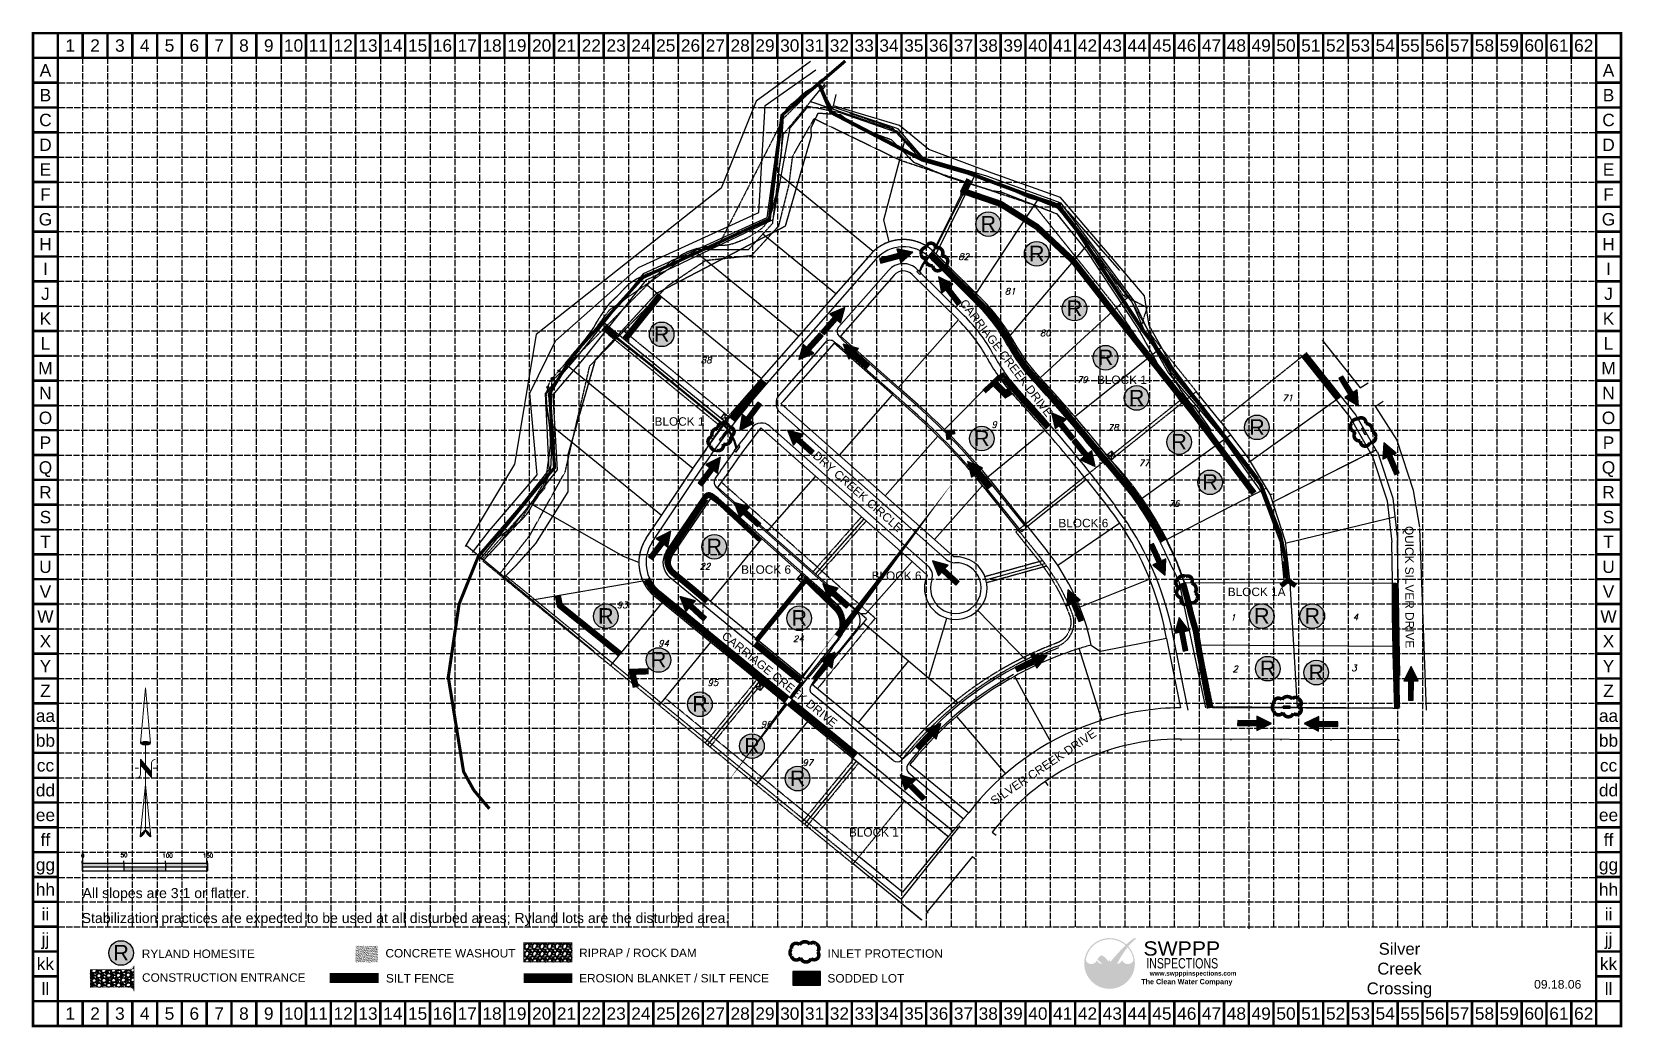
# Model space of a CAD drawing. Header units: feet. Extents: x 1375 to 3913, y 5863 to 7451.
import ezdxf
from ezdxf.enums import TextEntityAlignment as Align

# ---------------------------------------------------------------- set-up
doc = ezdxf.new("R2010")
doc.units = ezdxf.units.FT
doc.header["$MEASUREMENT"] = 0
for name, pattern in [('ACAD_ISO02W100', [15, 12, -3]), ('DASHED', [0.56, 0.5, -0.06]), ('FLOWLINE', [1.67, 1.25, -0.06, 0.06, -0.06, 0.06, -0.06, 0.06, -0.06]), ('HIDDEN', [0.31, 0.25, -0.06]), ('MAP$0$DIVIDE', [1.25, 0.5, -0.25, 0, -0.25, 0, -0.25]), ('PROPERTY', [1.55, 1.25, -0.06, 0.06, -0.06, 0.06, -0.06])]:
    doc.linetypes.add(name, pattern=pattern)
doc.layers.get('0').update_dxf_attribs({"color": 40, "linetype": 'CONTINUOUS'})
for name, color, linetype in [('ARROWS', 252, 'CONTINUOUS'), ('BASE', 7, 'CONTINUOUS'), ('BOUNDARY', 7, 'CONTINUOUS'), ('CL_CREEK', 2, 'PROPERTY'), ('CL_CREEK-BRANCH', 5, 'FLOWLINE'), ('CREEK', 2, 'CONTINUOUS'), ('DRAIN_OFFSITE', 5, 'DASHED'), ('DRIAN_OFF_TXT', 1, 'CONTINUOUS'), ('EOP', 46, 'CONTINUOUS'), ('EROSION BLANKET', 84, 'CONTINUOUS'), ('ESMT', 1, 'DASHED'), ('ESMT_100YR', 1, 'DASHED'), ('ESMT_PH2', 1, 'CONTINUOUS'), ('ESMT_PLT', 1, 'HIDDEN'), ('EX_PVMT', 1, 'CONTINUOUS'), ('EX_WTR', 1, 'CONTINUOUS'), ('GRID', 254, 'HIDDEN'), ('INLET PROTECTION', 5, 'CONTINUOUS'), ('LEGEND', 7, 'CONTINUOUS'), ('LOGO', 7, 'CONTINUOUS'), ('LOT', 6, 'CONTINUOUS'), ('MAP$0$25', 9, 'CONTINUOUS'), ('MATCH_LINE', 7, 'CONTINUOUS'), ('NARROW', 7, 'CONTINUOUS'), ('PAD', 2, 'CONTINUOUS'), ('PARCEL_LBLS', 250, 'CONTINUOUS'), ('PL', 4, 'PROPERTY'), ('PL_ADJ', 1, 'CONTINUOUS'), ('PL_PH2', 1, 'CONTINUOUS'), ('PLAT_TITLE', 2, 'CONTINUOUS'), ('ROW', 3, 'CONTINUOUS'), ('SILT FENCE', 200, 'CONTINUOUS'), ('SILT_FENCE', 15, 'DASHED'), ('SODDED LOT', 2, 'CONTINUOUS'), ('SRF-FLT', 7, 'CONTINUOUS'), ('STM', 1, 'CONTINUOUS'), ('STM_INLET', 2, 'CONTINUOUS'), ('TXT_ADJ', 1, 'CONTINUOUS')]:
    doc.layers.add(name, color=color, linetype=linetype)
doc.styles.add('L100', font='simplex', dxfattribs={"oblique": 15, "height": 10})
doc.styles.add('L120', font='simplex.shx', dxfattribs={"height": 4.8})
doc.styles.add("L200'", font='ARIAL.TTF', dxfattribs={"height": 0.001969})
doc.styles.add('LOGO', font='', dxfattribs={"height": 25})
doc.styles.add('LOGO1', font='Rockeb.TTF', dxfattribs={"height": 25})
doc.styles.add('ryland', font='ARIAL.TTF', dxfattribs={"height": 25})
doc.styles.get("Standard").update_dxf_attribs({"font": 'ARIAL.TTF'})
doc.styles.get('LOGO').set_extended_font_data('Rockwell', bold=True)

msp = doc.modelspace()

# ---------------------------------------------------------------- texts
at = {"color": 7, "insert": (3557.8, 5997.3), "char_height": 0.634, "width": 135.424, "attachment_point": 2}
msp.add_mtext('{\\H29.9x;Silver \\PCreek \\PCrossing}', dxfattribs=at)
at = {"layer": 'BASE'}
for s, p in [('1', (1436.3, 7428.9)), ('2', (1475.9, 7428.9)), ('3', (1515.5, 7428.9)), ('4', (1555.1, 7428.9)), ('5', (1594.7, 7428.9)), ('6', (1634.3, 7428.9)), ('7', (1673.9, 7428.9)), ('8', (1713.5, 7428.9)), ('9', (1753.1, 7428.9)), ('10', (1792.7, 7428.9)), ('11', (1832.3, 7428.9)), ('12', (1871.9, 7428.9)), ('13', (1911.5, 7428.9)), ('14', (1951.1, 7428.9)), ('15', (1990.7, 7428.9)), ('16', (2030.3, 7428.9)), ('17', (2069.9, 7428.9)), ('18', (2109.5, 7428.9)), ('19', (2149.1, 7428.9)), ('20', (2188.7, 7428.9)), ('21', (2228.3, 7428.9)), ('22', (2267.9, 7428.9)), ('23', (2307.5, 7428.9)), ('24', (2347.1, 7428.9)), ('25', (2386.7, 7428.9)), ('26', (2426.3, 7428.9)), ('27', (2465.9, 7428.9)), ('28', (2505.5, 7428.9)), ('29', (2545.1, 7428.9)), ('30', (2584.7, 7428.9)), ('31', (2624.3, 7428.9)), ('32', (2663.9, 7428.9)), ('33', (2703.5, 7428.9)), ('34', (2743.1, 7428.9)), ('35', (2782.7, 7428.9)), ('36', (2822.3, 7428.9)), ('37', (2861.9, 7428.9)), ('38', (2901.5, 7428.9)), ('39', (2941.1, 7428.9)), ('40', (2980.7, 7428.9)), ('41', (3020.3, 7428.9)), ('42', (3059.9, 7428.9)), ('43', (3099.5, 7428.9)), ('44', (3139.1, 7428.9)), ('45', (3178.7, 7428.9)), ('46', (3218.3, 7428.9)), ('47', (3257.9, 7428.9)), ('48', (3297.5, 7428.9)), ('49', (3337.1, 7428.9)), ('50', (3376.7, 7428.9)), ('51', (3416.3, 7428.9)), ('52', (3455.9, 7428.9)), ('53', (3495.5, 7428.9)), ('54', (3535.1, 7428.9)), ('55', (3574.7, 7428.9)), ('56', (3614.3, 7428.9)), ('57', (3653.9, 7428.9)), ('58', (3693.5, 7428.9)), ('59', (3733.1, 7428.9)), ('60', (3772.7, 7428.9)), ('61', (3812.3, 7428.9)), ('62', (3851.9, 7428.9)), ('A', (1396.7, 7389.3)), ('A', (3891.5, 7389.3)), ('B', (1396.7, 7349.7)), ('B', (3891.5, 7349.7)), ('C', (1396.7, 7310.1)), ('C', (3891.5, 7310.1)), ('D', (1396.7, 7270.5)), ('D', (3891.5, 7270.5)), ('E', (1396.7, 7230.9)), ('E', (3891.5, 7230.9)), ('F', (1396.7, 7191.3)), ('F', (3891.5, 7191.3)), ('G', (1396.7, 7151.7)), ('G', (3891.5, 7151.7)), ('H', (1396.7, 7112.1)), ('H', (3891.5, 7112.1)), ('I', (1396.7, 7072.5)), ('I', (3891.5, 7072.5)), ('J', (1396.7, 7032.9)), ('J', (3891.5, 7032.9)), ('K', (1396.7, 6993.3)), ('K', (3891.5, 6993.3)), ('L', (1396.7, 6953.7)), ('L', (3891.5, 6953.7)), ('M', (1396.7, 6914.1)), ('M', (3891.5, 6914.1)), ('N', (1396.7, 6874.5)), ('N', (3891.5, 6874.5)), ('O', (1396.7, 6834.9)), ('O', (3891.5, 6834.9)), ('P', (1396.7, 6795.3)), ('P', (3891.5, 6795.3)), ('Q', (1396.7, 6755.7)), ('Q', (3891.5, 6755.7)), ('R', (1396.7, 6716.1)), ('R', (3891.5, 6716.1)), ('S', (1396.7, 6676.5)), ('S', (3891.5, 6676.5)), ('T', (1396.7, 6636.9)), ('T', (3891.5, 6636.9)), ('U', (1396.7, 6597.3)), ('U', (3891.5, 6597.3)), ('V', (1396.7, 6557.7)), ('V', (3891.5, 6557.7)), ('W', (1396.7, 6518.1)), ('W', (3891.5, 6518.1)), ('X', (1396.7, 6478.5)), ('X', (3891.5, 6478.5)), ('Y', (1396.7, 6438.9)), ('Y', (3891.5, 6438.9)), ('Z', (1396.7, 6399.3)), ('Z', (3891.5, 6399.3)), ('aa', (1396.7, 6359.7)), ('aa', (3891.5, 6359.7)), ('bb', (1396.7, 6320.1)), ('bb', (3891.5, 6320.1)), ('cc', (1396.7, 6280.5)), ('cc', (3891.5, 6280.5)), ('dd', (1396.7, 6240.9)), ('dd', (3891.5, 6240.9)), ('ee', (1396.7, 6201.3)), ('ee', (3891.5, 6201.3)), ('ff', (1396.7, 6161.7)), ('ff', (3891.5, 6161.7)), ('gg', (1396.7, 6122.1)), ('gg', (3891.5, 6122.1)), ('hh', (1396.7, 6082.5)), ('hh', (3891.5, 6082.5)), ('ii', (1396.7, 6042.9)), ('ii', (3891.5, 6042.9)), ('jj', (1396.7, 6003.3)), ('jj', (3891.5, 6003.3)), ('kk', (1396.7, 5963.7)), ('kk', (3891.5, 5963.7)), ('ll', (1396.7, 5924.1)), ('ll', (3891.5, 5924.1)), ('1', (1436.3, 5884.5)), ('2', (1475.9, 5884.5)), ('3', (1515.5, 5884.5)), ('4', (1555.1, 5884.5)), ('5', (1594.7, 5884.5)), ('6', (1634.3, 5884.5)), ('7', (1673.9, 5884.5)), ('8', (1713.5, 5884.5)), ('9', (1753.1, 5884.5)), ('10', (1792.7, 5884.5)), ('11', (1832.3, 5884.5)), ('12', (1871.9, 5884.5)), ('13', (1911.5, 5884.5)), ('14', (1951.1, 5884.5)), ('15', (1990.7, 5884.5)), ('16', (2030.3, 5884.5)), ('17', (2069.9, 5884.5)), ('18', (2109.5, 5884.5)), ('19', (2149.1, 5884.5)), ('20', (2188.7, 5884.5)), ('21', (2228.3, 5884.5)), ('22', (2267.9, 5884.5)), ('23', (2307.5, 5884.5)), ('24', (2347.1, 5884.5)), ('25', (2386.7, 5884.5)), ('26', (2426.3, 5884.5)), ('27', (2465.9, 5884.5)), ('28', (2505.5, 5884.5)), ('29', (2545.1, 5884.5)), ('30', (2584.7, 5884.5)), ('31', (2624.3, 5884.5)), ('32', (2663.9, 5884.5)), ('33', (2703.5, 5884.5)), ('34', (2743.1, 5884.5)), ('35', (2782.7, 5884.5)), ('36', (2822.3, 5884.5)), ('37', (2861.9, 5884.5)), ('38', (2901.5, 5884.5)), ('39', (2941.1, 5884.5)), ('40', (2980.7, 5884.5)), ('41', (3020.3, 5884.5)), ('42', (3059.9, 5884.5)), ('43', (3099.5, 5884.5)), ('44', (3139.1, 5884.5)), ('45', (3178.7, 5884.5)), ('46', (3218.3, 5884.5)), ('47', (3257.9, 5884.5)), ('48', (3297.5, 5884.5)), ('49', (3337.1, 5884.5)), ('50', (3376.7, 5884.5)), ('51', (3416.3, 5884.5)), ('52', (3455.9, 5884.5)), ('53', (3495.5, 5884.5)), ('54', (3535.1, 5884.5)), ('55', (3574.7, 5884.5)), ('56', (3614.3, 5884.5)), ('57', (3653.9, 5884.5)), ('58', (3693.5, 5884.5)), ('59', (3733.1, 5884.5)), ('60', (3772.7, 5884.5)), ('61', (3812.3, 5884.5)), ('62', (3851.9, 5884.5))]:
    msp.add_text(s, height=19.8, dxfattribs=at).set_placement(p, align=Align.MIDDLE_CENTER)
at = {"layer": 'BASE', "color": 7, "style": "L200'"}
for s, height, p in [('All slopes are 3:1 or flatter.', 16.06, (1455.9, 6068.7)), ('Stabilization practices are expected to be used at all disturbed areas; Ryland lots are the disturbed area.', 16.0596, (1454.5, 6028.9))]:
    msp.add_text(s, height=height, dxfattribs=at).set_placement(p)
at = {"layer": 'BASE'}
msp.add_text('09.18.06', height=13.86, dxfattribs=at).set_placement((3810.4, 5924.2), align=Align.CENTER)
at = {"layer": 'LEGEND', "style": "L200'"}
for s, height, p in [('BLOCK 1', 13.5, (2679.1, 6166.9)), ('RYLAND HOMESITE', 13.503, (1550.6, 5973.1)), ('CONCRETE WASHOUT', 13.503, (1939.4, 5974)), ('RIPRAP / ROCK DAM', 13.503, (2248.6, 5974.6)), ('INLET PROTECTION', 13.64, (2645, 5973.4)), ('CONSTRUCTION ENTRANCE', 13.503, (1550.9, 5935.2)), ('SILT FENCE', 13.5, (1940.2, 5934)), ('EROSION BLANKET / SILT FENCE', 13.503, (2248.6, 5934.2)), ('SODDED LOT', 13.5, (2644.9, 5934))]:
    msp.add_text(s, height=height, dxfattribs=at).set_placement(p)
at = {"layer": 'PLAT_TITLE', "color": 7}
for s, rotation, p in [('CARRIAGE CREEK DRIVE', 307.4209, (2855.3, 7017.6)), ('DRY CREEK CIRCLE', 318.5811, (2620.4, 6772.7)), ('CARRIAGE CREEK DRIVE', 321.1294, (2474.9, 6484.7)), ('SILVER CREEK DRIVE', 34.1467, (2911, 6216.6))]:
    msp.add_text(s, height=13.393, rotation=rotation, dxfattribs=at).set_placement(p)
at = {"layer": 'PLAT_TITLE', "color": 7, "style": "L200'"}
for s, p in [('BLOCK 1', (3075, 6888.8)), ('BLOCK 1', (2368.9, 6822.3)), ('BLOCK 6', (3013.5, 6660.2)), ('BLOCK 6', (2507.1, 6586.1)), ('BLOCK 6', (2715.3, 6576.2)), ('BLOCK 1A', (3283.8, 6550.5))]:
    msp.add_text(s, height=13.5, dxfattribs=at).set_placement(p)
msp.add_text('QUICK SILVER DRIVE', height=13.503, rotation=270.2849, dxfattribs=at).set_placement((3566.6, 6662.3))

# ---------------------------------------------------------------- blocks, each defined once
blk = doc.blocks.new('LOTA')
blk.add_attdef('LOTDES', text='', height=0.0833).set_placement((0, 0), align=Align.CENTER)
at = {"flags": 1}
for tag in ['LOTAINF', 'LOTAAC', 'LOTASF']:
    blk.add_attdef(tag, text='', height=0.000000105, dxfattribs=at).set_placement((-0.038, 0), align=Align.CENTER)
blk = doc.blocks.new('A$C2CE27EB8')
at = {"layer": 'LOGO'}
h = blk.add_hatch(color=170, dxfattribs=at)
h.paths.add_polyline_path([(95.2, 59.8), (94.1, 61), (93.2, 62), (92.5, 62.9), (91.7, 64.1), (90.9, 65.6), (90.2, 66.9), (89.7, 67.9), (89.2, 68.9), (88.7, 70), (88.3, 71), (87.6, 72.6), (86.9, 74.4), (86.3, 75.8), (86, 76.7), (85.7, 77.6), (85.3, 78.5), (85, 79.4), (84.6, 80.3), (84.3, 81.3), (83.9, 82.3), (83.4, 83.3), (83, 84.3), (82.5, 85.3), (82, 86.4), (81.5, 87.4), (80.9, 88.5), (80.3, 89.5), (79.7, 90.5), (79.1, 91.6), (78.5, 92.6), (77.8, 93.5), (77.2, 94.5), (76.6, 95.4), (75.9, 96.2), (75.3, 97.1), (74.7, 97.8), (74, 98.6), (73.4, 99.3), (72.8, 100), (72.2, 100.6), (70.5, 100.6), (68.5, 100.8), (66.9, 101.1), (65.8, 101.3), (64.7, 101.6), (63.6, 102), (62.1, 102.6), (60.1, 103.7), (58.3, 104.9), (56.6, 106.2), (55.2, 107.6), (54, 109), (52.9, 110.3), (52.1, 111.5), (51.4, 112.5), (51, 112.9), (50.7, 113.4), (50.4, 113.7), (50.2, 114), (50, 114.2), (49.8, 114.4), (49.7, 114.4), (49.5, 114.4), (49.4, 114.3), (49.3, 114.2), (49.2, 114), (49.1, 113.7), (49, 113.4), (48.8, 112.6), (48.4, 111.4), (47.8, 110.2), (47.3, 109.2), (46.6, 108.1), (45.7, 107.1), (44.8, 106.1), (43.7, 105.1), (42.5, 104.1), (41.2, 103.3), (39.8, 102.5), (38.4, 101.8), (36.9, 101.2), (35.3, 100.8), (33.7, 100.4), (31.8, 100.1), (29.8, 100), (27.8, 99.9), (25.7, 99.9), (23.8, 100.1), (22, 100.4), (20.3, 100.8), (18.7, 101.4), (17.1, 102.1), (15.5, 103.1), (13.9, 104.2), (12.3, 105.4), (11.2, 106.5), (10.5, 107.3), (9.8, 108.2), (9.1, 109.1), (8.4, 110.2), (7.8, 111.4), (7.1, 112.8), (6.5, 114.4), (5.9, 116.3, -0.595729), (166.6, 175.1), (167.9, 176.4), (169, 177.5), (170, 178.6, 37.93689), (177.7, 171), (177.3, 170.5), (176.4, 169.4), (175.5, 168.3), (174.6, 167.2, -0.146449), (198.4, 116.7), (198, 115.7), (197.6, 114.8), (197.3, 114), (197, 113.2), (196.5, 111.9), (196, 110.7), (195.4, 109.5), (194.7, 108.5), (193.9, 107.5), (193.1, 106.6), (192.2, 105.7), (191.2, 104.9), (190.1, 104.1), (189, 103.3), (187.8, 102.7), (186.6, 102.1), (185.4, 101.5), (184.1, 101.1), (182.7, 100.7), (181.4, 100.4), (179.9, 100.1), (178.5, 99.9), (177, 99.8), (175.5, 99.8), (174, 99.8), (172.5, 99.9), (170.8, 100.2), (169.2, 100.5), (167.5, 100.9), (165.9, 101.5), (164.4, 102.2), (162.9, 103), (161.5, 103.9), (160.2, 105), (158.9, 106.2), (157.7, 107.4), (156.5, 108.8), (155.6, 110.1), (154.8, 111.2), (154.3, 112.1), (154, 112.6), (153.7, 113.1), (153.5, 113.5), (153.3, 113.8), (153.1, 114), (152.9, 114.1), (152.8, 114.1), (152.6, 114.1), (152.4, 114), (152.2, 113.8), (152.1, 113.6), (151.9, 113.3), (151.7, 113), (151.5, 112.7), (151.1, 111.9), (150.4, 110.8), (149.5, 109.6), (148.5, 108.5), (147.6, 107.6), (146.7, 106.7), (145.6, 105.9), (144.4, 105), (143.2, 104.2), (141.8, 103.4), (140.2, 102.5), (138.5, 101.7), (136.9, 101.2), (135.6, 100.9), (134.2, 100.6), (132.6, 100.3), (132.3, 99.4), (131.9, 98.4), (131.4, 97.3), (130.9, 96), (130.4, 94.6), (129.8, 93.1), (129.2, 91.6), (128.6, 89.9), (128, 88.2), (127.3, 86.5), (126.7, 84.8), (126.1, 83.1), (125.4, 81.4), (124.8, 79.7), (124.2, 78.1), (123.7, 76.6), (123.1, 75.1), (122.6, 73.7), (122.2, 72.5), (121.7, 71.3), (121.3, 70.3), (120.8, 68.8), (120, 67.2), (119.3, 65.7), (118.5, 64.4), (117.6, 63.3), (116.7, 62.2), (115.8, 61.2), (114.8, 60.3), (113.9, 59.5), (112.9, 58.7), (111.8, 58.1), (110.8, 57.5), (109.7, 57), (108.4, 56.5), (106.8, 56.1), (105.4, 55.9), (104.1, 55.9), (102.8, 56.1), (101.5, 56.4), (100, 56.9), (98.8, 57.4), (97.5, 58.1), (96.3, 58.8)])
h.paths.add_polyline_path([(103.2, 111.3), (101.2, 114.7), (100, 117.1), (99.4, 115.4), (97.5, 112.3), (96, 110.6), (96.2, 110.3), (96.5, 109.8), (96.7, 109.3), (97, 108.9), (97.3, 108.5), (97.5, 108.2), (97.7, 107.9), (97.9, 107.6), (98.2, 107.4), (98.4, 107.2), (98.6, 107.1), (98.8, 106.9), (99, 106.8), (99.2, 106.6), (99.4, 106.5), (99.6, 106.4), (99.8, 106.3), (100, 106.3), (100.2, 106.2), (100.5, 106.1), (100.7, 106.1), (100.9, 106), (101.1, 106), (101.3, 106), (101.5, 106), (101.8, 106), (102, 106), (102.2, 106), (102.4, 106), (102.6, 106), (102.8, 106.1), (102.9, 106.1), (103.1, 106.2), (103.3, 106.2), (103.5, 106.3), (103.7, 106.4), (103.9, 106.5), (104.1, 106.6), (104.2, 106.7), (104.4, 106.9), (104.6, 107), (104.8, 107.2), (105, 107.3), (105.2, 107.5), (105.4, 107.7), (105.6, 107.9), (105.9, 108.1), (106, 108.3), (104.6, 109.5)], flags=17)
blk.add_hatch(color=240, dxfattribs=at).paths.add_polyline_path([(187.7, 194.5), (189.8, 196.1), (191.5, 197.4), (193, 198.5), (194.3, 199.4), (195.4, 200.1), (196.2, 200.7), (197, 201.1), (197.6, 201.5), (198.2, 201.8), (198.7, 202.1), (199.2, 202.3), (199.7, 202.5), (200.1, 202.7), (200.4, 202.9), (200.8, 203), (201.1, 203.2), (201.5, 203.3), (201.8, 203.4), (202.1, 203.6), (202.5, 203.7), (202.8, 203.8), (203.1, 203.9), (203.4, 204.1), (203.7, 204.2), (203.9, 204.2), (204.2, 204.3), (204.4, 204.4), (204.7, 204.4), (204.9, 204.5), (205.1, 204.5), (205.3, 204.6), (205.5, 204.6), (205.7, 204.6), (205.9, 204.6), (206, 204.7), (206.2, 204.7), (206.4, 204.7), (206.6, 204.7), (206.7, 204.6), (206.9, 204.6), (207, 204.6), (207.1, 204.6), (207.2, 204.5), (207.4, 204.5), (207.5, 204.5), (207.6, 204.4), (207.6, 204.4), (207.7, 204.3), (207.8, 204.3), (207.9, 204.2), (207.9, 204.1), (208, 204.1), (208, 204), (208, 203.9), (208.1, 203.8), (208.1, 203.7), (208.1, 203.5), (208.1, 203.4), (208.1, 203.3), (208.1, 203.1), (208.1, 203), (208.1, 202.9), (208.1, 202.7), (208.1, 202.6), (208, 202.4), (208, 202.3), (207.9, 202.1), (207.8, 202), (207.7, 201.8), (207.6, 201.6), (207.5, 201.4), (207.4, 201.2), (207.2, 201), (207.1, 200.8), (206.9, 200.5), (206.7, 200.2), (206.5, 200), (206.3, 199.7), (206.1, 199.4), (205.8, 199.1), (205.5, 198.8), (205.2, 198.4), (204.9, 198.1), (204.5, 197.7), (204, 197.2), (203.4, 196.7), (202.8, 196.2), (202.1, 195.5), (201.2, 194.8), (200.3, 194), (199.3, 193.2), (198.3, 192.3), (197.2, 191.3), (196.1, 190.4), (195, 189.4), (194, 188.5), (192.9, 187.5), (192, 186.6), (191, 185.7), (190.1, 184.7), (189.1, 183.8), (188.2, 182.9), (187.3, 181.9), (186.4, 181), (185.5, 180), (184.6, 179), (183.7, 177.9), (182.7, 176.9), (181.8, 175.8), (180.9, 174.7), (180, 173.7), (179, 172.6), (178.2, 171.6), (177.3, 170.5), (176.4, 169.4), (175.5, 168.3), (174.6, 167.2), (173.7, 166), (172.7, 164.8), (171.7, 163.5), (170.6, 162.1), (169.6, 160.7), (168.5, 159.2), (167.3, 157.7), (166.2, 156.1), (165.1, 154.6), (164, 153), (162.9, 151.5), (161.8, 150), (160.8, 148.5), (159.7, 147), (158.7, 145.5), (157.7, 144), (156.7, 142.5), (155.7, 140.9), (154.7, 139.4), (153.6, 137.8), (152.6, 136.1), (151.5, 134.5), (150.5, 132.8), (149.5, 131.2), (148.5, 129.6), (147.5, 128), (146.6, 126.4), (145.7, 125), (144.9, 123.5), (144.1, 122.2), (143.4, 120.8), (142.6, 119.5), (141.9, 118.1), (141.1, 116.8), (140.4, 115.4), (139.6, 114), (138.9, 112.6), (138.1, 111.2), (137.4, 109.9), (136.7, 108.5), (136, 107.3), (135.4, 106.1), (134.9, 105.1), (134.4, 104.2), (134, 103.4), (133.6, 102.6), (133.3, 101.9), (133, 101.1), (132.6, 100.3), (132.3, 99.4), (131.9, 98.4), (131.4, 97.3), (130.9, 96), (130.4, 94.6), (129.8, 93.1), (129.2, 91.6), (128.6, 89.9), (128, 88.2), (127.3, 86.5), (126.7, 84.8), (126.1, 83.1), (125.4, 81.4), (124.8, 79.7), (124.2, 78.1), (123.7, 76.6), (123.1, 75.1), (122.6, 73.7), (122.2, 72.5), (121.7, 71.3), (121.3, 70.3), (121, 69.3), (120.6, 68.4), (120.2, 67.6), (119.9, 66.8), (119.5, 66.1), (119.1, 65.4), (118.7, 64.8), (118.3, 64.1), (117.8, 63.5), (117.4, 63), (116.9, 62.4), (116.5, 61.9), (116, 61.4), (115.5, 61), (115.1, 60.5), (114.6, 60.1), (114.1, 59.7), (113.6, 59.3), (113.1, 58.9), (112.6, 58.6), (112.1, 58.2), (111.6, 57.9), (111, 57.7), (110.5, 57.4), (110, 57.1), (109.4, 56.9), (108.9, 56.7), (108.3, 56.6), (107.8, 56.4), (107.3, 56.3), (106.8, 56.1), (106.3, 56), (105.9, 56), (105.4, 55.9), (104.9, 55.9), (104.5, 55.9), (104.1, 55.9), (103.6, 56), (103.2, 56), (102.7, 56.1), (102.3, 56.2), (101.9, 56.3), (101.4, 56.5), (101, 56.6), (100.6, 56.7), (100.1, 56.9), (99.7, 57.1), (99.3, 57.2), (98.8, 57.4), (98.4, 57.6), (98, 57.8), (97.5, 58.1), (97.1, 58.3), (96.7, 58.6), (96.3, 58.9), (95.9, 59.2), (95.6, 59.5), (95.2, 59.9), (94.8, 60.2), (94.5, 60.6), (94.1, 61), (93.8, 61.4), (93.4, 61.8), (93, 62.2), (92.7, 62.7), (92.3, 63.2), (91.9, 63.8), (91.5, 64.5), (91.1, 65.2), (90.6, 66), (90.2, 66.9), (89.7, 67.9), (89.2, 68.9), (88.7, 70), (88.3, 71), (87.8, 72), (87.4, 73), (87, 74), (86.7, 74.9), (86.3, 75.8), (86, 76.7), (85.7, 77.6), (85.3, 78.5), (85, 79.4), (84.6, 80.3), (84.3, 81.3), (83.9, 82.3), (83.4, 83.3), (83, 84.3), (82.5, 85.3), (82, 86.4), (81.5, 87.4), (80.9, 88.5), (80.3, 89.5), (79.7, 90.5), (79.1, 91.6), (78.5, 92.6), (77.8, 93.5), (77.2, 94.5), (76.6, 95.4), (75.9, 96.2), (75.3, 97.1), (74.7, 97.8), (74, 98.6), (73.4, 99.3), (72.8, 100), (72.1, 100.7), (71.4, 101.3), (70.7, 102), (69.9, 102.7), (69.1, 103.4), (68.3, 104.1), (67.5, 104.8), (66.6, 105.5), (65.8, 106.2), (64.9, 106.9), (64, 107.6), (63.2, 108.3), (62.3, 108.9), (61.5, 109.6), (60.7, 110.2), (59.9, 110.8), (59.2, 111.4), (58.5, 111.9), (57.9, 112.4), (57.3, 112.8), (56.8, 113.2), (56.4, 113.6), (56, 113.9), (55.6, 114.2), (55.3, 114.5), (55, 114.7), (54.8, 115), (54.6, 115.2), (54.4, 115.4), (54.2, 115.7), (54, 115.9), (53.9, 116.1), (53.8, 116.4), (53.7, 116.6), (53.6, 116.9), (53.5, 117.1), (53.5, 117.4), (53.4, 117.7), (53.4, 118), (53.4, 118.3), (53.4, 118.5), (53.4, 118.8), (53.5, 119.1), (53.5, 119.4), (53.6, 119.6), (53.7, 119.9), (53.8, 120.2), (53.9, 120.5), (54.1, 120.8), (54.3, 121.1), (54.5, 121.5), (54.7, 121.8), (55, 122.2), (55.3, 122.7), (55.6, 123.1), (56, 123.6), (56.4, 124), (56.8, 124.5), (57.3, 125.1), (57.7, 125.6), (58.2, 126.1), (58.8, 126.7), (59.3, 127.3), (59.9, 127.8), (60.4, 128.4), (61, 128.9), (61.6, 129.4), (62.2, 130), (62.8, 130.5), (63.3, 130.9), (63.9, 131.4), (64.4, 131.8), (64.9, 132.2), (65.4, 132.6), (65.9, 132.9), (66.3, 133.2), (66.6, 133.4), (67, 133.6), (67.3, 133.8), (67.6, 134), (67.8, 134.1), (68.1, 134.2), (68.3, 134.3), (68.6, 134.4), (68.8, 134.4), (69.1, 134.5), (69.3, 134.5), (69.5, 134.5), (69.8, 134.5), (70, 134.5), (70.2, 134.5), (70.5, 134.5), (70.7, 134.4), (70.9, 134.3), (71.1, 134.2), (71.4, 134.2), (71.6, 134), (71.9, 133.9), (72.1, 133.8), (72.4, 133.7), (72.7, 133.5), (73, 133.4), (73.3, 133.2), (73.6, 133), (74, 132.8), (74.4, 132.5), (74.9, 132.2), (75.4, 131.8), (76, 131.4), (76.6, 131), (77.2, 130.6), (77.9, 130.1), (78.6, 129.6), (79.3, 129.1), (80, 128.5), (80.8, 128), (81.5, 127.4), (82.2, 126.9), (82.9, 126.3), (83.7, 125.7), (84.4, 125.2), (85.1, 124.6), (85.7, 123.9), (86.4, 123.3), (87, 122.7), (87.6, 122), (88.2, 121.4), (88.8, 120.7), (89.4, 120), (90, 119.3), (90.6, 118.6), (91.1, 117.8), (91.7, 117.1), (92.2, 116.3), (92.8, 115.6), (93.3, 114.8), (93.8, 114.1), (94.3, 113.4), (94.7, 112.7), (95.1, 112), (95.5, 111.4), (95.8, 110.8), (96.2, 110.3), (96.5, 109.8), (96.7, 109.3), (97, 108.9), (97.3, 108.5), (97.5, 108.2), (97.7, 107.9), (97.9, 107.6), (98.2, 107.4), (98.4, 107.2), (98.6, 107.1), (98.8, 106.9), (99, 106.8), (99.2, 106.6), (99.4, 106.5), (99.6, 106.4), (99.8, 106.3), (100, 106.3), (100.2, 106.2), (100.5, 106.1), (100.7, 106.1), (100.9, 106), (101.1, 106), (101.3, 106), (101.5, 106), (101.8, 106), (102, 106), (102.2, 106), (102.4, 106), (102.6, 106), (102.8, 106.1), (102.9, 106.1), (103.1, 106.2), (103.3, 106.2), (103.5, 106.3), (103.7, 106.4), (103.9, 106.5), (104.1, 106.6), (104.2, 106.7), (104.4, 106.9), (104.6, 107), (104.8, 107.2), (105, 107.3), (105.2, 107.5), (105.4, 107.7), (105.6, 107.9), (105.9, 108.1), (106.1, 108.4), (106.3, 108.6), (106.5, 108.9), (106.8, 109.2), (107, 109.6), (107.3, 109.9), (107.6, 110.3), (107.9, 110.8), (108.2, 111.2), (108.5, 111.7), (108.9, 112.2), (109.3, 112.7), (109.7, 113.3), (110.2, 113.9), (110.6, 114.5), (111.1, 115.1), (111.6, 115.8), (112.2, 116.5), (112.8, 117.2), (113.4, 117.9), (114, 118.7), (114.7, 119.5), (115.4, 120.3), (116.1, 121.2), (116.8, 122.1), (117.6, 123), (118.4, 123.9), (119.2, 124.9), (120.1, 125.9), (121, 126.9), (121.9, 128), (122.9, 129.1), (123.9, 130.2), (124.9, 131.3), (125.9, 132.4), (126.9, 133.4), (127.9, 134.5), (128.9, 135.6), (129.8, 136.6), (130.7, 137.6), (131.6, 138.6), (132.4, 139.5), (133.3, 140.5), (134.1, 141.5), (135, 142.4), (135.8, 143.4), (136.7, 144.4), (137.6, 145.4), (138.6, 146.4), (139.5, 147.5), (140.5, 148.5), (141.5, 149.6), (142.6, 150.7), (143.6, 151.9), (144.8, 153), (145.9, 154.2), (147.1, 155.4), (148.3, 156.6), (149.4, 157.8), (150.6, 158.9), (151.8, 160.1), (152.9, 161.2), (154, 162.3), (155, 163.3), (156.1, 164.3), (157.1, 165.3), (158.1, 166.3), (159, 167.3), (160, 168.3), (161, 169.3), (161.9, 170.3), (162.9, 171.3), (163.9, 172.3), (164.9, 173.3), (165.9, 174.4), (166.9, 175.4), (167.9, 176.4), (169, 177.5), (170, 178.5), (171.1, 179.6), (172.2, 180.7), (173.2, 181.7), (174.3, 182.8), (175.4, 183.8), (176.5, 184.8), (177.5, 185.8), (178.6, 186.8), (179.7, 187.7), (180.8, 188.7), (181.9, 189.7), (183.2, 190.8), (184.5, 192), (186, 193.2)])
for s, height, style, width, p in [('SWPPP', 57.61, 'LOGO1', 1.115, (238.8, 133.7)), ('INSPECTIONS', 41.638, 'LOGO1', 0.77, (250.3, 81.7)), ('www.swpppinspections.com', 18.669, 'LOGO', 0.9, (264.2, 52.7))]:
    blk.add_text(s, height=height, dxfattribs=dict(at, style=style, width=width)).set_placement(p)
at = {"layer": 'LOGO', "color": 170, "style": 'LOGO', "width": 0.95}
blk.add_text('The Clean Water Company', height=21.078, dxfattribs=at).set_placement((230, 17.9))
blk = doc.blocks.new('RYLAND')
h = blk.add_hatch(color=81)
h.paths.add_polyline_path([(1.16, -1.05, 1), (-1.41, -1.05, 1)])
h.paths.add_polyline_path([(-1.35, -2.23), (1.1, -2.23), (1.1, 0.21), (-1.35, 0.21)], flags=25)
at = {"color": 5}
blk.add_circle((-0.12, -1.05), 1.29, dxfattribs=at)
at = {"layer": 'BASE', "color": 5, "style": 'ryland'}
blk.add_text('R', height=1.62, dxfattribs=at).set_placement((-0.12, -1.82), align=Align.CENTER)
blk = doc.blocks.new('arrow')
blk.add_lwpolyline([(-67, -25.4), (-59.3, -25.4), (-59.6, -56.1), (-51.9, -56.2), (-51.6, -25.5), (-44, -25.5), (-55.3, -2.4), (-67, -25.4)], close=True)
at = {"color": 254}
for points in [[(-44, -25.5), (-67, -25.4), (-55.3, -2.4), (-67, -25.4)], [(-59.6, -56.1), (-51.9, -56.2), (-59.3, -25.4), (-51.6, -25.5)]]:
    blk.add_solid(points, dxfattribs=at)
blk = doc.blocks.new('A$C69D54670')
at = {"layer": 'STM_INLET', "color": 7}
for p, q in [((2.3, 0), (0, 1.7)), ((2.3, 0), (8.8, 8.8)), ((8.8, 8.8), (6.6, 10.5))]:
    blk.add_line(p, q, dxfattribs=at)
blk.add_arc((978.5, -720.8), 1216.3, 143.0405, 143.5587, dxfattribs=at)
blk = doc.blocks.new('A$C5F5D40CF')
h = blk.add_hatch(color=7)
h.paths.add_polyline_path([(68.4, 6), (68.4, 12), (1.8, 12), (1.8, 6)])
h.paths.add_polyline_path([(68.4, 6), (68.4, 0), (135.1, 0), (135.1, 6)])
h.paths.add_polyline_path([(135.1, 12), (135.1, 6), (201.8, 6), (201.8, 12)])
at = {"color": 7}
for p, q in [((1.8, 12), (1.8, 16)), ((1.8, 12), (68.4, 12)), ((1.8, 12), (1.8, 0)), ((1.8, 6), (201.8, 6)), ((1.8, 0), (68.4, 0)), ((68.4, 12), (68.4, 16)), ((68.4, 12), (201.8, 12)), ((68.4, 12), (68.4, 0)), ((68.4, 0), (201.8, 0)), ((135.1, 12), (135.1, 16)), ((135.1, 12), (135.1, 0)), ((201.8, 12), (201.8, 16)), ((201.8, 12), (201.8, 0))]:
    blk.add_line(p, q, dxfattribs=at)
at = {"color": 7, "style": 'L120'}
for s, p in [('0', (0, 20.8)), ('50', (63.2, 21.8)), ('100', (129.9, 20.8)), ('150', (194.4, 20.8))]:
    blk.add_text(s, height=6.4, dxfattribs=at).set_placement(p)
blk = doc.blocks.new('A$C67B55857')
at = {"layer": 'NARROW', "lineweight": 20}
for p, q in [((16.9, 237.8), (8.9, 149.4)), ((16.9, 237.8), (24.8, 149.3)), ((16.7, 152), (16.7, 152.1)), ((16.7, 114.3), (16.7, 152)), ((0, 109.4), (5.8, 109.4)), ((8.6, 123.9), (26.1, 103.1)), ((8.6, 123.9), (8.6, 99.4)), ((26.1, 94.6), (8.6, 114.9)), ((16.7, 10.3), (16.7, 105.5)), ((26.1, 94.5), (26.1, 117.2)), ((29, 109.4), (35.2, 109.4)), ((8.4, 0.9), (16.8, 83.2)), ((16.9, 83), (25.2, 0.4)), ((16.7, 9.1), (16.8, 9.3)), ((16.8, 9.3), (16.8, 9))]:
    blk.add_line(p, q, dxfattribs=at)
blk.add_lwpolyline([(8.8, 149.2), (9.2, 148.4, 0.091577), (11.2, 147.3, 0.048306), (13.9, 146.6), (16.8, 146.4), (20.1, 146.7, 0.048306), (22.5, 147.3, 0.091577), (24.4, 148.4), (24.8, 149.2), (24.4, 150.1, 0.091577), (22.5, 151.2, 0.048306), (20.1, 151.8), (16.8, 152.1), (13.6, 151.8, 0.048306), (11.2, 151.2, 0.091577), (9.2, 150.1)], format="xyb", close=True, dxfattribs=at)
for points in [[(16.7, 10.3), (16.3, 10.3, 0.066818), (14.7, 9.4, 0.03073), (13.3, 8.1), (11.5, 6.1), (9.9, 3.9, 0.03073), (8.9, 2.2, 0.066818), (8.3, 0.5), (8.4, 0.1)], [(8.4, 0.1), (8.9, 0, 0.066818), (10.4, 0.9, 0.03073), (12.1, 2.5), (13.7, 4.3), (15.3, 6.5, 0.03073), (16.3, 8.2, 0.036692), (16.7, 9.1)], [(16.8, 10.3), (17.2, 10.3, -0.066818), (18.7, 9.4, -0.03073), (20.2, 8.1), (22, 6.1), (23.6, 3.9, -0.03073), (24.6, 2.2, -0.066818), (25.2, 0.5), (25, 0.1)], [(25, 0.1), (24.6, 0, -0.066818), (23, 0.9, -0.03073), (21.4, 2.5), (19.8, 4.3), (18.2, 6.5, -0.03073), (17.2, 8.2, -0.036692), (16.8, 9.1)]]:
    blk.add_lwpolyline(points, format="xyb", dxfattribs=at)
for centre, start, end in [((32.2, 117.2), 88.8769, 180), ((2.5, 99.4), 268.8769, 0)]:
    blk.add_arc(centre, 6.06, start, end, dxfattribs=at)
for points in [[(8.9, 149.3), (9.2, 150.1), (9.2, 148.4), (11.1, 151.2)], [(9.2, 148.4), (11.1, 151.2), (11.2, 147.3), (13.4, 151.8)], [(11.2, 147.3), (13.4, 151.8), (13.9, 146.6), (16.7, 152)], [(13.9, 146.6), (16.7, 152), (16.7, 146.5), (20.1, 151.8)], [(16.7, 146.5), (20.1, 151.8), (19.8, 146.7), (22.5, 151.3)], [(19.8, 146.7), (22.5, 151.3), (22.6, 147.3), (24.4, 150.1)], [(22.6, 147.3), (24.4, 150.1), (24.4, 148.4), (24.8, 149.3)], [(8.6, 114.9), (26.2, 94.6), (8.7, 124), (26.2, 103.1)], [(8.3, 0.5), (8.4, 0.1), (8.5, 1.1), (8.9, 0)], [(8.5, 1.1), (8.9, 0), (8.7, 1.9), (9.8, 0.5)], [(8.7, 1.9), (9.8, 0.5), (9.2, 2.8), (10.5, 1)], [(9.2, 2.8), (10.5, 1), (9.8, 3.7), (11.5, 1.9)], [(9.8, 3.7), (11.5, 1.9), (10.3, 4.5), (12.9, 3.4)], [(10.4, 4.5), (12.9, 3.4), (11.2, 5.7), (13.8, 4.5)], [(11.2, 5.7), (13.8, 4.5), (12.5, 7.2), (14.7, 5.7)], [(11.6, 2), (12.2, 2.5), (12.9, 3.3)], [(12.5, 7.2), (14.7, 5.7), (13.4, 8.2), (15.5, 6.8)], [(13.4, 8.2), (15.5, 6.8), (14.3, 9), (16.1, 7.8)], [(14.3, 9), (16.1, 7.8), (15, 9.6), (16.5, 8.5)], [(15, 9.6), (16.5, 8.5), (15.6, 10), (16.7, 9.1)], [(15.6, 10), (16.7, 9.1), (16.1, 10.3), (16.8, 9.3)], [(16.1, 10.3), (16.8, 9.3), (16.3, 10.4), (16.8, 9.4)], [(16.3, 10.4), (16.8, 9.4), (16.7, 10.3), (16.8, 9.4)], [(16.7, 10.3), (16.8, 9.4), (17.2, 10.3), (16.8, 9.3)], [(17.2, 10.3), (16.8, 9.3), (17.7, 10.1), (16.8, 9)], [(17.7, 10.1), (16.8, 9), (18.4, 9.7), (17.1, 8.4)], [(18.4, 9.7), (17.1, 8.4), (18.8, 9.4), (17.4, 7.9)], [(18.8, 9.4), (17.4, 7.9), (19.5, 8.8), (17.9, 7)], [(19.5, 8.8), (17.9, 7), (20.3, 8), (18.5, 6.1)], [(20.3, 8), (18.5, 6.1), (21.1, 7.1), (19.1, 5.2)], [(21.1, 7.1), (19.1, 5.2), (22, 6.1), (20.1, 4)], [(22, 6.1), (20.1, 4), (22.5, 5.4), (20.8, 3.1)], [(20.8, 3.1), (22.5, 5.4), (21.4, 2.4), (23.4, 4.2)], [(21.4, 2.4), (23.4, 4.2), (22.2, 1.7), (24.1, 3.1)], [(22.2, 1.7), (24.1, 3.1), (23, 1), (24.6, 2.2)], [(23, 1), (24.6, 2.2), (23.7, 0.5), (25, 1.4)], [(23.7, 0.5), (25, 1.4), (24.6, 0), (25.2, 0.5)], [(24.6, 0), (25.2, 0.5), (25.1, 0.1)]]:
    blk.add_solid(points, dxfattribs=at)

# ---------------------------------------------------------------- hatches: boundary and pattern name
at = {"layer": 'BASE'}
h = msp.add_hatch(dxfattribs=at)
h.set_pattern_fill('AR-SAND', color=30, scale=1.044426, style=0)
h.set_pattern_definition([(37.5, (2775.3723, 5887.9939), (-0.065792, 2.012425), [0, -1.5875277, 0, -1.7755244, 0, -1.6971924]), (7.5, (2775.3723, 5887.994), (1.848401, 2.947523), [0, -0.8564294, 0, -1.4308638, 0, -0.5483237]), (327.5, (2774.0876, 5887.9939), (3.252491, 0.0059105), [0, -0.522213, 0, -1.879967, 0, -2.4544014]), (317.5, (2774.0876, 5887.994), (3.139677, 0.916667), [0, -0.2611065, 0, -1.2324228, 0, -1.4099753])])
h.paths.add_polyline_path([(1927.3, 5966.3), (1927.3, 5992.4), (1891.6, 5992.4), (1891.6, 5966.3)])
at = {"layer": 'LEGEND', "linetype": 'ACAD_ISO02W100'}
h = msp.add_hatch(dxfattribs=at)
h.set_pattern_fill('GRAVEL', color=240, scale=3.620097, angle=63.3164, style=0)
h.set_pattern_definition([(291.32915, (2912.40164, 6879.59922), (16.1057646, -40.50733887), [0.487033, -48.216395]), (248.286054, (2912.57878, 6879.14555), (16.2733382, 40.44031128), [0.835765, -82.740674]), (195.826754, (2912.26957, 6878.36909), (51.83667737, 14.46330285), [0.58931, -58.341605]), (330.590054, (2912.4442, 6876.7012), (-63.06546324, 35.747649706), [0.761082, -75.347106]), (356.150054, (2913.1072, 6876.32746), (-46.94294782, 3.33504827), [0.7463, -73.883917]), (60.590054, (2913.85182, 6876.27735), (-35.747649706, -63.06546324), [0.761082, -75.347106]), (101.010554, (2914.22556, 6876.94035), (11.211993337, -58.30578368), [1.006492, -99.642633]), (135.571654, (2914.03333, 6877.92832), (-59.78060528, 58.40633479), [0.950232, -94.073012]), (184.745954, (2913.35474, 6878.5935), (-55.05446219, -4.7429599), [0.76366, -75.602378]), (238.55275, (2912.5937, 6878.5303), (21.1167383, 33.95447263), [0.871835, -42.71991]), (285.713754, (2912.13885, 6877.78653), (16.072209637, -56.696886193), [1.127472, -111.61982]), (202.13045, (2914.08595, 6879.88715), (-30.78691674, -12.88797083), [0.38482, -38.09734]), (234.785554, (2913.72948, 6879.74218), (27.60265317, 38.79789318), [0.732118, -72.47982]), (288.31635, (2913.3073, 6879.144), (3.234557, -1.625656), [0.511958, -4.60763]), (266.51495, (2912.80537, 6879.1127), (1.6591608, 19.4240897), [0.2757, -27.29414]), (355.11775, (2912.7886, 6878.8375), (-11.3293227, 1.6424112), [0.389895, -19.104926]), (94.28015, (2913.1771, 6878.8043), (-1.5921564, 12.954975), [0.63326, -20.475354]), (224.88145, (2913.1298, 6879.4358), (6.4858618, 4.8434598), [0.45791, -10.989845]), (79.705854, (2911.84573, 6876.96147), (6.55291376, 37.22251681), [0.64148, -63.506807]), (133.662554, (2911.96036, 6877.59263), (29.07750445, -30.82041893), [0.538167, -53.27845]), (356.51495, (2912.4829, 6879.76095), (-19.4240897, 1.6591608), [0.551395, -27.018445]), (46.926854, (2913.0333, 6879.72743), (-25.96019994, -27.46860855), [0.64148, -63.506807]), (42.76035, (2913.85115, 6875.95356), (-14.5973778, -12.9214796), [0.618602, -30.311524]), (358.091454, (2914.30533, 6876.37355), (-43.70838614, 1.70946164), [0.518318, -51.313588]), (130.11775, (2915.73373, 6878.16764), (-12.9214641, 14.5973916), [0.551395, -27.018445]), (80.670354, (2915.37843, 6878.5893), (-8.1953181, -48.55184115), [0.60684, -60.07705]), (132.76035, (2914.93716, 6876.5827), (12.9214796, -14.5973778), [0.3093, -30.620825]), (164.62625, (2915.6362, 6877.9736), (-14.5638761, 3.2680746), [0.18459, -18.274356]), (229.28015, (2915.4582, 6878.0225), (8.1115161, 8.0780163), [0.7463, -14.17974]), (249.325354, (2914.97135, 6877.45688), (13.02199952, 33.97120898), [0.69162, -68.470243]), (7.00645, (2913.4682, 6878.658), (-8.0947672, 0.01675), [0.522098, -12.530348]), (56.473554, (2913.9864, 6878.7217), (34.10527652, 51.73611876), [0.91152, -90.240205]), (124.26175, (2914.48985, 6879.48157), (16.1392688, -24.31781023), [0.37271, -36.898472]), (153.3164, (2914.28, 6879.7896), (-4.86021, -1.6089), [0.217206, -3.40289]), (183.57275, (2914.8418, 6877.44095), (29.14450984, 1.5586144), [0.50292, -49.78908]), (111.32915, (2914.33986, 6877.40961), (-16.1057646, 40.50733887), [0.974067, -47.729362]), (63.3164, (2913.9856, 6878.317), (-1.6089, 4.86021), [0.941225, -2.678872]), (28.621154, (2914.40823, 6879.15795), (-38.89846069, -20.96593571), [0.572388, -56.666376]), (317.37095, (2914.9107, 6879.43213), (11.3125675, -9.7371767), [0.527093, -25.827614]), (270.962354, (2915.29849, 6879.07516), (1.458136114, -77.71310784), [0.858198, -84.96178]), (238.742454, (2915.3129, 6878.21708), (-24.368058906, -40.42357717), [0.907917, -89.883665])])
h.paths.add_polyline_path([(2864.7, 7191.8), (2875.1, 7212.4), (2867, 7216.5), (2856.7, 7195.9)])
h = msp.add_hatch(dxfattribs=at)
h.set_pattern_fill('GRAVEL', color=240, scale=3.620097, angle=-40.3003, style=0)
h.set_pattern_definition([(187.71253, (1970.68467, 7002.98657), (-43.16047333, -6.1166737), [0.487033, -48.216395]), (144.669433, (1970.20204, 7002.92121), (35.472509924, -25.336561576), [0.835765, -82.740674]), (92.21013, (1969.5202, 7003.40453), (1.85317819, -53.78470025), [0.58931, -58.341605]), (226.973433, (1967.85808, 7003.62746), (49.590008786, 52.87700958), [0.761082, -75.347106]), (252.533433, (1967.33876, 7003.07109), (14.29280851, 44.83835994), [0.7463, -73.883917]), (316.973433, (1967.11476, 7002.3592), (-52.87700958, 49.590008786), [0.761082, -75.347106]), (357.393933, (1967.67114, 7001.83988), (-59.30654127, 2.829729205), [1.006492, -99.642633]), (31.955033, (1968.67659, 7001.79412), (70.838485896, 44.35008035), [0.950232, -94.073012]), (81.129333, (1969.48283, 7002.29703), (8.351496585, 54.6236394), [0.76366, -75.602378]), (134.93613, (1969.6006, 7003.05156), (28.02871746, -28.51690456), [0.871835, -42.71991]), (182.097133, (1968.98479, 7003.66872), (-58.88707732, -2.272652944), [1.127472, -111.61982]), (98.51383, (1970.56798, 7001.2818), (-5.2777445, 32.9557195), [0.38482, -38.09734]), (131.168933, (1970.511, 7001.6624), (31.209062375, -35.96077589), [0.732118, -72.47982]), (184.6997, (1970.029, 7002.2135), (-2.341456, -2.760924), [0.511958, -4.60763]), (162.89833, (1970.11677, 7002.70873), (18.48752556, -6.1854244), [0.2757, -27.29414]), (251.50113, (1969.85326, 7002.7898), (4.2634426, 10.6242235), [0.389895, -19.104926]), (350.66353, (1969.72956, 7002.42005), (12.9656781, -1.5025075), [0.63326, -20.475354]), (121.26483, (1970.3544, 7002.3173), (3.1803955, -7.443829), [0.45791, -10.989845]), (336.089233, (1968.25193, 7004.14785), (34.63358059, -15.13180532), [0.64148, -63.506807]), (30.04593, (1968.83836, 7003.88784), (-36.79968574, -21.0043476), [0.538167, -53.27845]), (252.89833, (1970.8227, 7002.8695), (6.1854244, 18.48752556), [0.551395, -27.018445]), (303.31023, (1970.66057, 7002.34248), (-20.58488581, 31.69730135), [0.64148, -63.506807]), (299.14373, (1966.80023, 7002.43607), (-9.1217184, 17.2291128), [0.618602, -30.311524]), (254.47483, (1967.1015, 7001.89579), (11.95141902, 42.0774151), [0.518318, -51.313588]), (26.50113, (1968.50887, 7000.08516), (17.22912255, 9.1217001), [0.551395, -27.018445]), (337.05373, (1969.00233, 7000.3312), (-45.25780725, 19.3952417), [0.60684, -60.07705]), (29.14373, (1967.156, 7001.23248), (-17.2291128, -9.1217184), [0.3093, -30.620825]), (61.00963, (1968.3432, 7000.22565), (6.6049049, 13.3851422), [0.18459, -18.274356]), (125.66353, (1968.4327, 7000.3871), (5.9413194, -9.785283), [0.7463, -14.17974]), (145.708733, (1967.99757, 7000.99345), (29.95067966, -20.65362678), [0.69162, -68.470243]), (263.38983, (1969.5188, 7002.1716), (1.9219822, 7.8633021), [0.522098, -12.530348]), (312.856933, (1969.45872, 7001.65294), (42.252756005, -45.32659794), [0.91152, -90.240205]), (20.64513, (1970.0787, 7000.98475), (-27.43387556, -9.9606407), [0.37271, -36.898472]), (49.6997, (1970.4275, 7001.116), (-0.419468, 5.102378), [0.217206, -3.40289]), (79.95613, (1968.0126, 7001.1231), (-5.34651275, -28.69227307), [0.50292, -49.78908]), (7.71253, (1968.1003, 7001.61832), (43.16047333, 6.1166737), [0.974067, -47.729362]), (319.6997, (1969.0656, 7001.749), (5.102378, 0.419468), [0.941225, -2.678872]), (285.00453, (1969.7834, 7001.14026), (-11.21900739, 42.7410175), [0.572388, -56.666376]), (213.75433, (1969.9316, 7000.5874), (-12.126742, -8.70223664), [0.527093, -25.827614]), (167.345733, (1969.49335, 7000.29452), (-75.87208622, 16.878383315), [0.858198, -84.96178]), (135.125833, (1968.656, 7000.48252), (-33.550554165, 33.19982231), [0.907917, -89.883665])])
h.paths.add_polyline_path([(2285.4, 6975.8), (2302.9, 6960.9), (2308.8, 6967.8), (2291.2, 6982.7)])
h = msp.add_hatch(dxfattribs=at)
h.set_pattern_fill('GRAVEL', color=240, scale=3.620097, angle=94.0974, style=0)
h.set_pattern_definition([(322.110225, (3582.2868, 6339.34248), (34.566927, -26.55875963), [0.487033, -48.216395]), (279.067125, (3582.67117, 6339.04337), (-6.71479811, 43.07147315), [0.835765, -82.740674]), (226.607825, (3582.80288, 6338.21805), (37.13266781, 38.95373193), [0.58931, -58.341605]), (1.371125, (3583.80647, 6336.87449), (-72.47555295, -1.56247817), [0.761082, -75.347106]), (26.931125, (3584.56733, 6336.8927), (-42.03678997, -21.15824157), [0.7463, -73.883917]), (91.371125, (3585.2327, 6337.23071), (1.56247817, -72.47555295), [0.761082, -75.347106]), (131.791625, (3585.21449, 6337.99158), (39.471061267, -44.354351844), [1.006492, -99.642633]), (166.352725, (3584.54374, 6338.74199), (-81.24922327, 19.58531157), [0.950232, -94.073012]), (215.527025, (3583.62033, 6338.96619), (-44.871633595, -32.24943371), [0.76366, -75.602378]), (269.33382, (3582.99884, 6338.52244), (0.7654941, 39.97795476), [0.871835, -42.71991]), (316.494825, (3582.9887, 6337.65066), (42.823246295, -40.48484165), [1.127472, -111.61982]), (232.91152, (3583.5865, 6340.4518), (-19.85439796, -26.827913), [0.38482, -38.09734]), (265.566625, (3583.35443, 6340.14483), (3.8590675, 47.45830354), [0.732118, -72.47982]), (319.0974, (3583.2978, 6339.415), (3.610845, 0.258665), [0.511958, -4.60763]), (297.29602, (3582.88265, 6339.1311), (-8.5150205, 17.53688975), [0.2757, -27.29414]), (25.89882, (3583.0091, 6338.8861), (-10.5738687, -4.3868403), [0.389895, -19.104926]), (125.06122, (3583.3598, 6339.0564), (-7.9976934, 10.3151945), [0.63326, -20.475354]), (255.66252, (3582.996, 6339.5748), (3.0935077, 7.4803553), [0.45791, -10.989845]), (110.486925, (3583.1591, 6336.79182), (-13.41916142, 35.33245737), [0.64148, -63.506807]), (164.443625, (3582.93459, 6337.39273), (40.75395623, -11.59804034), [0.538167, -53.27845]), (27.29602, (3582.27387, 6339.523), (-17.53688975, -8.5150205), [0.551395, -27.018445]), (77.707925, (3582.76387, 6339.77589), (-8.24585219, -36.88444602), [0.64148, -63.506807]), (73.54142, (3585.39783, 6336.9522), (-5.9283468, -18.5715583), [0.618602, -30.311524]), (28.872525, (3585.5731, 6337.54545), (-38.42597549, -20.899514), [0.518318, -51.313588]), (160.89882, (3585.88213, 6339.8178), (-18.57155206, 5.9283666), [0.551395, -27.018445]), (111.451425, (3585.3611, 6339.99823), (17.80600843, -45.90632398), [0.60684, -60.07705]), (163.54142, (3586.00887, 6338.0485), (18.5715583, -5.9283468), [0.3093, -30.620825]), (195.40732, (3585.89765, 6339.60114), (-14.1847154, -4.6454976), [0.18459, -18.274356]), (260.06122, (3585.7197, 6339.5521), (2.834841, 11.0912), [0.7463, -14.17974]), (280.106425, (3585.59088, 6338.817), (-6.19749589, 35.84977763), [0.69162, -68.470243]), (37.78752, (3583.6848, 6339.0797), (-6.9630214, -4.12818), [0.522098, -12.530348]), (87.254625, (3584.0974, 6339.3996), (2.82440592, 61.90168497), [0.91152, -90.240205]), (155.04282, (3584.14106, 6340.31007), (26.31057364, -12.63271967), [0.37271, -36.898472]), (184.0974, (3583.803, 6340.4673), (-3.35218, -3.86951), [0.217206, -3.40289]), (214.353825, (3585.48773, 6338.73702), (24.2412592, 16.2540175), [0.50292, -49.78908]), (142.110225, (3585.07254, 6338.45323), (-34.566927, 26.55875963), [0.974067, -47.729362]), (94.0974, (3584.3038, 6339.0514), (-3.86951, 3.35218), [0.941225, -2.678872]), (59.402225, (3584.23655, 6339.99026), (-22.68928916, -37.91908308), [0.572388, -56.666376]), (348.15202, (3584.5279, 6340.48295), (14.7020433, -2.5761823), [0.527093, -25.827614]), (301.743425, (3585.04377, 6340.37473), (41.023113205, -66.01937196), [0.858198, -84.96178]), (269.523525, (3585.49528, 6339.64491), (-0.2481752, -47.19964296), [0.907917, -89.883665])])
h.paths.add_polyline_path([(3381.5, 6583.2), (3379.9, 6606.2), (3370.9, 6605.5), (3372.6, 6582.6)])
h = msp.add_hatch(dxfattribs=at)
h.set_pattern_fill('GRAVEL', color=240, scale=12.066991, style=0)
h.set_pattern_definition([(228.0128, (1301.6502, 5357.7664), (-96.5359083, -108.602937), [1.62344, -160.72132]), (184.9697, (1300.5642, 5356.55966), (144.8039071, 12.0668863), [2.78588, -275.80225]), (132.5104, (1297.7888, 5356.3183), (120.6698, -132.73700787), [1.96436, -194.47202]), (267.2737, (1293.0827, 5353.30157), (12.06694315, 241.33982756), [2.53694, -251.15702]), (292.8337, (1292.962, 5350.7675), (-60.33507553, 144.8038511), [2.48767, -246.27972]), (357.2737, (1293.92737, 5348.4748), (-241.33982756, 12.06694315), [2.53694, -251.15702]), (37.6942, (1296.46143, 5348.3541), (-156.87097424, -120.66979622), [3.35497, -332.14211]), (72.2553, (1299.11617, 5350.4055), (84.46906827, 265.47376092), [3.16744, -313.57671]), (121.4296, (1300.08153, 5353.42224), (-96.53602896, 156.8708257), [2.54553, -252.00793]), (175.2364, (1298.7542, 5355.5943), (132.7369146, -12.066889), [2.90612, -142.3997]), (222.3974, (1295.8581, 5355.83564), (-144.8039831, -132.73680765), [3.75824, -372.06606]), (138.8141, (1305.029, 5353.1809), (-84.468974, 72.4019148), [1.28273, -126.99113]), (171.4692, (1304.06364, 5354.0256), (156.8708649, -24.13407785), [2.44039, -241.5994]), (225, (1301.65, 5354.388), (-1e-15, -12.066995), [1.70653, -15.35877]), (203.1986, (1300.8056, 5355.8356), (60.3349527, 24.1339984), [0.919, -90.98047]), (291.8014, (1299.9609, 5355.4736), (-12.06699, 36.200977), [1.29965, -63.68309]), (30.9638, (1300.4435, 5354.267), (36.2009497, 24.1340124), [2.11087, -68.25118]), (161.5651, (1302.2536, 5355.353), (24.133988, -12.066972), [1.52637, -36.63282]), (16.3895, (1292.962, 5355.4736), (120.66993853, 36.20088563), [2.13827, -211.68936]), (70.3462, (1295.0134, 5356.077), (-48.26790745, -132.73692897), [1.79389, -177.59483]), (293.1986, (1302.2536, 5357.7664), (-24.1339984, 60.3349527), [1.83798, -90.06148]), (343.6105, (1302.9776, 5356.077), (-120.66993853, 36.20088563), [2.13827, -211.68936]), (339.444, (1292.962, 5347.9921), (-60.3349783, 24.1339341), [2.06201, -101.03841]), (294.7751, (1294.8927, 5347.2681), (-60.33486175, 132.7369445), [1.72773, -171.04529]), (66.8014, (1302.3743, 5345.6994), (24.1339984, 60.3349527), [1.83798, -90.06148]), (17.354, (1303.0983, 5347.38874), (-156.87090996, -48.26789846), [2.0228, -200.25684]), (69.444, (1296.4614, 5345.6994), (-24.1339341, -60.3349783), [1.031, -102.06942]), (101.3099, (1301.6502, 5345.6994), (-12.0669626, 48.267974), [0.6153, -60.91452]), (165.9638, (1301.5296, 5346.3027), (36.20098, -12.066968), [2.48767, -47.2658]), (186.009, (1299.1162, 5346.90606), (120.669909, 12.06698296), [2.3054, -228.23414]), (303.6901, (1300.4435, 5353.181), (-12.067007, 24.133977), [1.74033, -41.76783]), (353.1572, (1301.4089, 5351.73286), (205.13884274, -24.13407891), [3.0384, -300.80068]), (60.9454, (1304.4256, 5351.3708), (-48.2679651, -84.468943), [1.24237, -122.99491]), (90, (1305.029, 5352.457), (-12.06699, 12.06699), [0.72402, -11.34297]), (120.2564, (1298.8748, 5347.2681), (48.2679031, -84.46896803), [1.6764, -165.9636]), (48.0128, (1298.0301, 5348.7161), (96.5359083, 108.602937), [3.24689, -159.09787]), (0, (1300.202, 5351.13), (12.06699, 12.06699), [3.13742, -8.92957]), (325.3048, (1303.3396, 5351.1295), (-120.6698427, 84.4690423), [1.90796, -188.88792]), (254.0546, (1304.9083, 5350.0435), (-12.0669899, -48.2679663), [1.75698, -86.09205]), (207.646, (1304.42565, 5348.3541), (-229.2727822, -120.67000507), [2.86066, -283.20594]), (175.4261, (1301.8916, 5347.02673), (-156.87089234, 12.06692847), [3.02639, -299.61222])])
h.paths.add_polyline_path([(2160.3, 5967.2), (2237, 5967), (2237, 5997.2), (2160.3, 5997.1)])
at = {"layer": 'LEGEND'}
h = msp.add_hatch(dxfattribs=at)
h.set_pattern_fill('GRAVEL', color=4, scale=10.979184, angle=-43.9343, style=0)
h.set_pattern_definition([(184.078545, (-13878.0258, -699.955), (-131.811506717, -10.21689914), [1.4770955, -146.232714]), (141.0354448, (-13879.49916, -700.06006), (102.49577731, -83.506139951), [2.534742, -250.939399]), (88.576145, (-13881.47, -698.4661), (-4.729897648, -163.148752983), [1.7872794, -176.940876]), (223.339445, (-13886.458, -697.47184), (160.260769617, 150.512519523), [2.3082416, -228.515877]), (248.899445, (-13888.13676, -699.05603), (51.8799173, 132.966740061), [2.2634136, -224.078255]), (313.339445, (-13888.9516, -701.1677), (-150.512519523, 160.260769617), [2.3082416, -228.515877]), (353.7599448, (-13887.3674, -702.84647), (-178.961760225, 19.965318885), [3.0525315, -302.2003734]), (28.3210448, (-13884.33297, -703.17826), (222.93534451, 120.619108562), [2.881904, -285.308592]), (77.495345, (-13881.796, -701.81105), (35.778104282, 163.72636984), [2.316059, -229.290074]), (131.302145, (-13881.29455, -699.5499), (79.353968256, -91.70130916), [2.644139, -129.562745]), (178.4631448, (-13883.03976, -697.56354), (-178.6729774166, 4.4410811646), [3.419445, -338.525288]), (94.879845, (-13878.7067, -705.0924), (-9.63932758, 100.76306267), [1.167098, -115.5432165]), (127.534945, (-13878.806, -703.92957), (87.549128145, -114.843357319), [2.220397, -219.819847]), (181.065745, (-13880.159, -702.169), (-7.6177168, -7.9065125), [1.552687, -13.974217]), (159.264345, (-13879.7981, -700.6868), (54.76798717, -22.27553954), [0.836153, -82.778818]), (247.867145, (-13880.58, -700.3908), (14.94663604, 31.3372461), [1.182491, -57.942225]), (347.029545, (-13881.0256, -701.4861), (38.95496236, -7.04008849), [1.9205776, -62.0985155]), (117.630845, (-13879.154, -701.9172), (8.1953213, -23.1419296), [1.388768, -33.330463]), (332.455245, (-13885.16585, -695.9725), (101.918205813, -52.457688588), [1.945511, -192.606118]), (26.411945, (-13883.44086, -696.8722), (-115.420877786, -56.500806043), [1.6321764, -161.585126]), (249.264345, (-13877.6305, -700.3359), (22.27553954, 54.76798717), [1.6722944, -81.9426764]), (299.676245, (-13878.22257, -701.89987), (-56.212030245, 99.896633697), [1.945511, -192.606118]), (295.509745, (-13889.8888, -700.8745), (-24.29716653, 53.90157472), [1.876123, -91.9300665]), (250.840845, (-13889.08086, -702.56775), (44.262396334, 125.060150465), [1.5719776, -155.6260094]), (22.867145, (-13885.1691, -708.3186), (53.90160075, 24.29710922), [1.6722944, -81.9426764]), (333.419745, (-13883.62825, -707.6687), (-133.255462684, 67.404306304), [1.8404515, -182.204209]), (25.509745, (-13889.0433, -704.5859), (-53.90157472, -24.29716653), [0.9380615, -92.868128]), (57.375645, (-13885.6435, -707.8615), (22.56437215, 39.2437426), [0.5598286, -55.423238]), (122.029545, (-13885.3417, -707.39), (16.10183487, -30.7596422), [2.2634136, -43.0049136]), (142.074745, (-13886.5421, -705.47114), (86.682807918, -68.27063783), [2.097573, -207.659435]), (259.755845, (-13881.7112, -702.1977), (7.3289049, 23.43074124), [1.58344, -38.002567]), (309.2229448, (-13881.9928, -703.7559), (119.175176279, -145.314224004), [2.7644926, -273.684293]), (17.011145, (-13880.2447, -705.8975), (-84.95004448, -24.87471553), [1.130373, -111.90724]), (46.065745, (-13879.164, -705.567), (-0.2887956, 15.5242245), [0.658751, -10.320433]), (76.322145, (-13886.4717, -705.0816), (-21.698019954, -85.816408678), [1.525272, -151.0024226]), (4.078545, (-13886.111, -703.5996), (131.811506717, 10.21689914), [2.954191, -144.7556184]), (316.065745, (-13883.164, -703.39), (15.5242245, 0.2887956), [2.854588, -8.124596]), (281.370545, (-13881.1086, -705.3701), (-25.740988594, 131.522739187), [1.735963, -171.860171]), (210.120345, (-13880.7664, -707.072), (-38.37736791, -24.00832766), [1.598591, -78.331074]), (163.7117448, (-13882.1491, -707.87416), (-226.400861232, 65.67138078), [2.60278, -257.6756664]), (131.4918448, (-13884.64744, -707.14415), (-95.16696042, 106.936760928), [2.753568, -272.6029645])])
edge = h.paths.add_edge_path()
edge.add_line((1538, 5920), (1538, 5961.1))
edge.add_arc((1531.2, 5961.1), 6.86, -89.9609, 0, ccw=False)
edge.add_line((1531.2, 5954.3), (1468.3, 5954.3))
edge.add_line((1468.3, 5954.3), (1468.3, 5926.8))
edge.add_line((1468.3, 5926.8), (1531.2, 5926.8))
edge.add_arc((1531.2, 5920), 6.86, 0, 90.0391, ccw=False)
h = msp.add_hatch(dxfattribs=at)
h.set_pattern_fill('ANSI31', color=2, scale=104.321675, style=0)
h.set_pattern_definition([(45, (2536.721, 5874.505), (-9.2208, 9.2208), [])])
h.paths.add_polyline_path([(2589.6, 5951.8), (2589.6, 5950.5), (2589.6, 5929.6), (2633.7, 5929.6), (2633.7, 5951.8)])
h = msp.add_hatch(dxfattribs=at)
h.set_pattern_fill('ANSI31', color=2, scale=5.216084, style=0)
h.set_pattern_definition([(45, (2536.7208, 5874.5045), (-0.461041, 0.461041), [])])
h.paths.add_polyline_path([(2589.6, 5951.8), (2589.6, 5950.5), (2589.6, 5929.6), (2633.7, 5929.6), (2633.7, 5951.8)])

# ---------------------------------------------------------------- linework, layer by layer
at = {"color": 7}
for p, q in [((2860.8, 7190.8), (2858.7, 7191.8)), ((3378.7, 6580.3), (3376.4, 6580.1))]:
    msp.add_line(p, q, dxfattribs=at)
at = {"layer": 'BASE', "color": 9}
msp.add_line((3871.7, 7409.1), (3871.7, 5904.3), dxfattribs=at)
at = {"layer": 'BASE', "const_width": 3.96}
for points in [[(1376.9, 5864.7), (3911.3, 5864.7), (3911.3, 7448.7), (1376.9, 7448.7)], [(1416.5, 5904.3), (3871.7, 5904.3), (3871.7, 7409.1), (1416.5, 7409.1)]]:
    msp.add_lwpolyline(points, close=True, dxfattribs=at)
for points in [[(1416.5, 7409.1), (1416.5, 7448.7)], [(1456.1, 7409.1), (1456.1, 7448.7)], [(1495.7, 7409.1), (1495.7, 7448.7)], [(1535.3, 7409.1), (1535.3, 7448.7)], [(1574.9, 7409.1), (1574.9, 7448.7)], [(1614.5, 7409.1), (1614.5, 7448.7)], [(1654.1, 7409.1), (1654.1, 7448.7)], [(1693.7, 7409.1), (1693.7, 7448.7)], [(1733.3, 7409.1), (1733.3, 7448.7)], [(1772.9, 7409.1), (1772.9, 7448.7)], [(1812.5, 7409.1), (1812.5, 7448.7)], [(1852.1, 7409.1), (1852.1, 7448.7)], [(1891.7, 7409.1), (1891.7, 7448.7)], [(1931.3, 7409.1), (1931.3, 7448.7)], [(1970.9, 7409.1), (1970.9, 7448.7)], [(2010.5, 7409.1), (2010.5, 7448.7)], [(2050.1, 7409.1), (2050.1, 7448.7)], [(2089.7, 7409.1), (2089.7, 7448.7)], [(2129.3, 7409.1), (2129.3, 7448.7)], [(2168.9, 7409.1), (2168.9, 7448.7)], [(2208.5, 7409.1), (2208.5, 7448.7)], [(2248.1, 7409.1), (2248.1, 7448.7)], [(2287.7, 7409.1), (2287.7, 7448.7)], [(2327.3, 7409.1), (2327.3, 7448.7)], [(2366.9, 7409.1), (2366.9, 7448.7)], [(2406.5, 7409.1), (2406.5, 7448.7)], [(2446.1, 7409.1), (2446.1, 7448.7)], [(2485.7, 7409.1), (2485.7, 7448.7)], [(2525.3, 7409.1), (2525.3, 7448.7)], [(2564.9, 7409.1), (2564.9, 7448.7)], [(2604.5, 7409.1), (2604.5, 7448.7)], [(2644.1, 7409.1), (2644.1, 7448.7)], [(2683.7, 7409.1), (2683.7, 7448.7)], [(2723.3, 7409.1), (2723.3, 7448.7)], [(2762.9, 7409.1), (2762.9, 7448.7)], [(2802.5, 7409.1), (2802.5, 7448.7)], [(2842.1, 7409.1), (2842.1, 7448.7)], [(2881.7, 7409.1), (2881.7, 7448.7)], [(2921.3, 7409.1), (2921.3, 7448.7)], [(2960.9, 7409.1), (2960.9, 7448.7)], [(3000.5, 7409.1), (3000.5, 7448.7)], [(3040.1, 7409.1), (3040.1, 7448.7)], [(3079.7, 7409.1), (3079.7, 7448.7)], [(3119.3, 7409.1), (3119.3, 7448.7)], [(3158.9, 7409.1), (3158.9, 7448.7)], [(3198.5, 7409.1), (3198.5, 7448.7)], [(3238.1, 7409.1), (3238.1, 7448.7)], [(3277.7, 7409.1), (3277.7, 7448.7)], [(3317.3, 7409.1), (3317.3, 7448.7)], [(3356.9, 7409.1), (3356.9, 7448.7)], [(3396.5, 7409.1), (3396.5, 7448.7)], [(3436.1, 7409.1), (3436.1, 7448.7)], [(3475.7, 7409.1), (3475.7, 7448.7)], [(3515.3, 7409.1), (3515.3, 7448.7)], [(3554.9, 7409.1), (3554.9, 7448.7)], [(3594.5, 7409.1), (3594.5, 7448.7)], [(3634.1, 7409.1), (3634.1, 7448.7)], [(3673.7, 7409.1), (3673.7, 7448.7)], [(3713.3, 7409.1), (3713.3, 7448.7)], [(3752.9, 7409.1), (3752.9, 7448.7)], [(3792.5, 7409.1), (3792.5, 7448.7)], [(3832.1, 7409.1), (3832.1, 7448.7)], [(3871.7, 7409.1), (3871.7, 7448.7)], [(3911.3, 7409.1), (3911.3, 7448.7)], [(1416.5, 7409.1), (1376.9, 7409.1)], [(3911.3, 7409.1), (3871.7, 7409.1)], [(1416.5, 7369.5), (1376.9, 7369.5)], [(3911.3, 7369.5), (3871.7, 7369.5)], [(1416.5, 7329.9), (1376.9, 7329.9)], [(3911.3, 7329.9), (3871.7, 7329.9)], [(1416.5, 7290.3), (1376.9, 7290.3)], [(3911.3, 7290.3), (3871.7, 7290.3)], [(1416.5, 7250.7), (1376.9, 7250.7)], [(3911.3, 7250.7), (3871.7, 7250.7)], [(1416.5, 7211.1), (1376.9, 7211.1)], [(3911.3, 7211.1), (3871.7, 7211.1)], [(1416.5, 7171.5), (1376.9, 7171.5)], [(3911.3, 7171.5), (3871.7, 7171.5)], [(1416.5, 7131.9), (1376.9, 7131.9)], [(3911.3, 7131.9), (3871.7, 7131.9)], [(1416.5, 7092.3), (1376.9, 7092.3)], [(3911.3, 7092.3), (3871.7, 7092.3)], [(1416.5, 7052.7), (1376.9, 7052.7)], [(1416.5, 7013.1), (1416.5, 7052.7)], [(3911.3, 7052.7), (3871.7, 7052.7)], [(1416.5, 7013.1), (1376.9, 7013.1)], [(3911.3, 7013.1), (3871.7, 7013.1)], [(1416.5, 6973.5), (1376.9, 6973.5)], [(3911.3, 6973.5), (3871.7, 6973.5)], [(1416.5, 6933.9), (1376.9, 6933.9)], [(3911.3, 6933.9), (3871.7, 6933.9)], [(1416.5, 6894.3), (1376.9, 6894.3)], [(3911.3, 6894.3), (3871.7, 6894.3)], [(1416.5, 6854.7), (1376.9, 6854.7)], [(3911.3, 6854.7), (3871.7, 6854.7)], [(1416.5, 6815.1), (1376.9, 6815.1)], [(3911.3, 6815.1), (3871.7, 6815.1)], [(1416.5, 6775.5), (1376.9, 6775.5)], [(3911.3, 6775.5), (3871.7, 6775.5)], [(1416.5, 6735.9), (1376.9, 6735.9)], [(3911.3, 6735.9), (3871.7, 6735.9)], [(1416.5, 6696.3), (1376.9, 6696.3)], [(3911.3, 6696.3), (3871.7, 6696.3)], [(1416.5, 6656.7), (1376.9, 6656.7)], [(3911.3, 6656.7), (3871.7, 6656.7)], [(1416.5, 6617.1), (1376.9, 6617.1)], [(3911.3, 6617.1), (3871.7, 6617.1)], [(1416.5, 6577.5), (1376.9, 6577.5)], [(3911.3, 6577.5), (3871.7, 6577.5)], [(1416.5, 6537.9), (1376.9, 6537.9)], [(3911.3, 6537.9), (3871.7, 6537.9)], [(1416.5, 6498.3), (1376.9, 6498.3)], [(3911.3, 6498.3), (3871.7, 6498.3)], [(1416.5, 6458.7), (1376.9, 6458.7)], [(3911.3, 6458.7), (3871.7, 6458.7)], [(1416.5, 6419.1), (1376.9, 6419.1)], [(3911.3, 6419.1), (3871.7, 6419.1)], [(1416.5, 6379.5), (1376.9, 6379.5)], [(3911.3, 6379.5), (3871.7, 6379.5)], [(1416.5, 6339.9), (1376.9, 6339.9)], [(3911.3, 6339.9), (3871.7, 6339.9)], [(1416.5, 6300.3), (1376.9, 6300.3)], [(3911.3, 6300.3), (3871.7, 6300.3)], [(1416.5, 6260.7), (1376.9, 6260.7)], [(3911.3, 6260.7), (3871.7, 6260.7)], [(1416.5, 6221.1), (1376.9, 6221.1)], [(3911.3, 6221.1), (3871.7, 6221.1)], [(1416.5, 6181.5), (1376.9, 6181.5)], [(3911.3, 6181.5), (3871.7, 6181.5)], [(1416.5, 6141.9), (1376.9, 6141.9)], [(3911.3, 6141.9), (3871.7, 6141.9)], [(1416.5, 6102.3), (1376.9, 6102.3)], [(3911.3, 6102.3), (3871.7, 6102.3)], [(1416.5, 6062.7), (1376.9, 6062.7)], [(3911.3, 6062.7), (3871.7, 6062.7)], [(1416.5, 6023.1), (1376.9, 6023.1)], [(3911.3, 6023.1), (3871.7, 6023.1)], [(1416.5, 5983.5), (1376.9, 5983.5)], [(3911.3, 5983.5), (3871.7, 5983.5)], [(1416.5, 5943.9), (1376.9, 5943.9)], [(3911.3, 5943.9), (3871.7, 5943.9)], [(1416.5, 5904.3), (1376.9, 5904.3)], [(1416.5, 5864.7), (1416.5, 5904.3)], [(1456.1, 5864.7), (1456.1, 5904.3)], [(1495.7, 5864.7), (1495.7, 5904.3)], [(1535.3, 5864.7), (1535.3, 5904.3)], [(1574.9, 5864.7), (1574.9, 5904.3)], [(1614.5, 5864.7), (1614.5, 5904.3)], [(1654.1, 5864.7), (1654.1, 5904.3)], [(1693.7, 5864.7), (1693.7, 5904.3)], [(1733.3, 5864.7), (1733.3, 5904.3)], [(1772.9, 5864.7), (1772.9, 5904.3)], [(1812.5, 5864.7), (1812.5, 5904.3)], [(1852.1, 5864.7), (1852.1, 5904.3)], [(1891.7, 5864.7), (1891.7, 5904.3)], [(1931.3, 5864.7), (1931.3, 5904.3)], [(1970.9, 5864.7), (1970.9, 5904.3)], [(2010.5, 5864.7), (2010.5, 5904.3)], [(2050.1, 5864.7), (2050.1, 5904.3)], [(2089.7, 5864.7), (2089.7, 5904.3)], [(2129.3, 5864.7), (2129.3, 5904.3)], [(2168.9, 5864.7), (2168.9, 5904.3)], [(2208.5, 5864.7), (2208.5, 5904.3)], [(2248.1, 5864.7), (2248.1, 5904.3)], [(2287.7, 5864.7), (2287.7, 5904.3)], [(2327.3, 5864.7), (2327.3, 5904.3)], [(2366.9, 5864.7), (2366.9, 5904.3)], [(2406.5, 5864.7), (2406.5, 5904.3)], [(2446.1, 5864.7), (2446.1, 5904.3)], [(2485.7, 5864.7), (2485.7, 5904.3)], [(2525.3, 5864.7), (2525.3, 5904.3)], [(2564.9, 5864.7), (2564.9, 5904.3)], [(2604.5, 5864.7), (2604.5, 5904.3)], [(2644.1, 5864.7), (2644.1, 5904.3)], [(2683.7, 5864.7), (2683.7, 5904.3)], [(2723.3, 5864.7), (2723.3, 5904.3)], [(2762.9, 5864.7), (2762.9, 5904.3)], [(2802.5, 5864.7), (2802.5, 5904.3)], [(2842.1, 5864.7), (2842.1, 5904.3)], [(2881.7, 5864.7), (2881.7, 5904.3)], [(2921.3, 5864.7), (2921.3, 5904.3)], [(2960.9, 5864.7), (2960.9, 5904.3)], [(3000.5, 5864.7), (3000.5, 5904.3)], [(3040.1, 5864.7), (3040.1, 5904.3)], [(3079.7, 5864.7), (3079.7, 5904.3)], [(3119.3, 5864.7), (3119.3, 5904.3)], [(3158.9, 5864.7), (3158.9, 5904.3)], [(3198.5, 5864.7), (3198.5, 5904.3)], [(3238.1, 5864.7), (3238.1, 5904.3)], [(3277.7, 5864.7), (3277.7, 5904.3)], [(3317.3, 5864.7), (3317.3, 5904.3)], [(3356.9, 5864.7), (3356.9, 5904.3)], [(3396.5, 5864.7), (3396.5, 5904.3)], [(3436.1, 5864.7), (3436.1, 5904.3)], [(3475.7, 5864.7), (3475.7, 5904.3)], [(3515.3, 5864.7), (3515.3, 5904.3)], [(3554.9, 5864.7), (3554.9, 5904.3)], [(3594.5, 5864.7), (3594.5, 5904.3)], [(3634.1, 5864.7), (3634.1, 5904.3)], [(3673.7, 5864.7), (3673.7, 5904.3)], [(3713.3, 5864.7), (3713.3, 5904.3)], [(3752.9, 5864.7), (3752.9, 5904.3)], [(3792.5, 5864.7), (3792.5, 5904.3)], [(3832.1, 5864.7), (3832.1, 5904.3)], [(3911.3, 5904.3), (3871.7, 5904.3)], [(3871.7, 5864.7), (3871.7, 5904.3)]]:
    msp.add_lwpolyline(points, dxfattribs=at)
at = {"layer": 'BOUNDARY', "color": 7, "flags": 128}
msp.add_lwpolyline([(2617.6, 7403.4), (2531.1, 7340.1), (2475.4, 7201.4), (2179.7, 6967.7), (2145.4, 6761), (2066.8, 6629.6)], dxfattribs=at)
at = {"layer": 'CL_CREEK', "color": 5, "linetype": 'Continuous'}
for p, q in [((2603.6, 7342.7), (2570.7, 7315.9)), ((2570.7, 7315.9), (2561.6, 7243)), ((2561.6, 7243), (2552.7, 7152)), ((2536.3, 7143.6), (2351.8, 7057.6)), ((2552.7, 7152), (2536.3, 7143.6)), ((2351.8, 7057.6), (2334.2, 7041.6)), ((2334.2, 7041.6), (2237.3, 6932.1)), ((2237.3, 6932.1), (2200.9, 6872)), ((2200.9, 6872), (2207.4, 6753)), ((2207.4, 6753), (2090.7, 6610.1))]:
    msp.add_line(p, q, dxfattribs=at)
at = {"layer": 'CL_CREEK-BRANCH', "color": 5, "flags": 128}
for points, const_width in [([(2087.7, 6613.9), (2209.4, 6755.5), (2201.2, 6873.4), (2237.7, 6934), (2350, 7058.6), (2552.2, 7151.9), (2572.4, 7317.8), (2673.3, 7404.2)], 5), ([(2632.2, 7365.9), (2650.7, 7322.3), (2796.3, 7246.5), (2868.3, 7226), (3011.7, 7172.8), (3036.9, 7143.4), (3149.4, 6973), (3336.5, 6728.2), (3367.6, 6648.7), (3376.6, 6604.9)], 6), ([(2088, 6614.8), (2056.9, 6537.7), (2039.7, 6421.1), (2064.1, 6270.3), (2080.5, 6240.7), (2105.3, 6211.2)], 5)]:
    msp.add_lwpolyline(points, dxfattribs=dict(at, const_width=const_width))
at = {"layer": 'CREEK', "color": 7, "linetype": 'FLOWLINE'}
for p, q in [((2574.3, 7312.2), (2470.8, 7109.5)), ((2470.8, 7109.5), (2395.5, 7085.6)), ((2395.5, 7085.6), (2204.7, 6893)), ((2204.7, 6893), (2202.2, 6790.2)), ((2202.2, 6790.2), (2193.2, 6721.9))]:
    msp.add_line(p, q, dxfattribs=at)
for points in [[(2636.3, 7374.3), (2574.3, 7312.2)], [(2092.9, 6608.3), (2193.2, 6721.9)]]:
    msp.add_lwpolyline(points, dxfattribs=at)
at = {"layer": 'CREEK', "color": 7, "linetype": 'FLOWLINE', "flags": 128}
msp.add_lwpolyline([(2680.1, 7321.3), (2748.8, 7297.2), (2797.8, 7247), (2869.2, 7229.5), (2964.5, 7186.9), (3017.9, 7171.1), (3068.4, 7105.5), (3116.5, 7030.6), (3154.7, 7011.1), (3147.1, 6985.3)], dxfattribs=at)
at = {"layer": 'DRAIN_OFFSITE', "color": 7}
for p, q in [((2711.1, 7092.8), (2620.9, 6990.2)), ((2818.9, 7095.6), (2890.4, 7025.2)), ((2620.9, 6990.2), (2484.9, 6835.4)), ((3271.8, 6828.3), (3408.5, 6937.7)), ((3097, 6767.6), (3233.6, 6876.9)), ((2355.6, 6642.9), (2484.9, 6835.4)), ((2837.7, 6166.9), (2369.5, 6549.7)), ((3553.7, 6551.9), (3556.4, 6371.9)), ((3230.7, 6515.4), (3259.7, 6374)), ((3259.7, 6374), (3556.4, 6371.9)), ((2870.3, 6204.9), (2837.7, 6166.9)), ((2767, 6056.8), (2795.4, 6033.4))]:
    msp.add_line(p, q, dxfattribs=at)
for centre, radius, start, end in [((2766.1, 7049.3), 70, 45.4075, 138.679), ((2679.7, 6811.5), 300, 28.4568, 45.4075), ((3163.3, 7073.6), 250, 208.4568, 222.7473), ((1125.5, 5190), 2525, 39.7364, 42.7473), ((1125.5, 5190), 2525, 38.6666, 39.7364), ((1125.5, 5190), 2525, 38.6666, 39.7364), ((2712.9, 6402.3), 530, 12.3198, 43.5651), ((2413.8, 6603.9), 70, 146.1321, 230.7345)]:
    msp.add_arc(centre, radius, start, end, dxfattribs=at)
at = {"layer": 'DRIAN_OFF_TXT', "color": 7}
for centre in [(3014.8, 7175.7), (3125.8, 7028.2), (3158.9, 6970)]:
    msp.add_circle(centre, 2, dxfattribs=at)
at = {"layer": 'EOP', "color": 7}
for p, q in [((2722.2, 7088), (2546.2, 6887.8)), ((2807.2, 7091), (2882.3, 7017)), ((2742.5, 7070.1), (2662.6, 6979.3)), ((2788.2, 7071.8), (2863.3, 6997.7)), ((2641.4, 6955.2), (2567.7, 6871.4)), ((2655.6, 6956.1), (2663.7, 6950.3)), ((2670.3, 6957.8), (2663.5, 6965.2)), ((2788, 6853.8), (2670.3, 6957.8)), ((3434.3, 6958.8), (3495.1, 6882.6)), ((2781.4, 6846.3), (2663.7, 6950.3)), ((3507.9, 6890.2), (3495.1, 6882.2)), ((3532, 6860.7), (3519.2, 6852.7)), ((2834.5, 6608.8), (2569.5, 6843.2)), ((3519.7, 6852.7), (3553.4, 6799.3)), ((2805.8, 6598.1), (2553.1, 6821.6)), ((3553.4, 6799.3), (3579.9, 6719.5)), ((2365.2, 6636.5), (2449.9, 6762.8)), ((2465.5, 6737.4), (2472.4, 6747.7)), ((2962.4, 6659.7), (2907.3, 6728.6)), ((2387.6, 6621.4), (2447.5, 6710.6)), ((2470.5, 6706.7), (2462.4, 6712.6)), ((2477.2, 6714.2), (2467.1, 6724.4)), ((2641.6, 6555.4), (2470.5, 6706.7)), ((2648.2, 6562.9), (2477.2, 6714.2)), ((2954.9, 6653), (2899.5, 6722.3)), ((3579.6, 6719.2), (3589.8, 6660.5)), ((2954.9, 6653), (2962.4, 6659.7)), ((2595.5, 6414.6), (2393.8, 6579.5)), ((2740, 6261.6), (2376.7, 6558.6)), ((2641.6, 6555.4), (2648.4, 6548)), ((2648.2, 6562.9), (2656.4, 6557)), ((2690.7, 6526.7), (2656.4, 6557)), ((2658.9, 6538.7), (2648.4, 6548)), ((2692.9, 6499.1), (2663.9, 6463.6)), ((2663.5, 6482.1), (2654.6, 6471.2)), ((2649.1, 6462.8), (2616.7, 6423.2)), ((2656.8, 6456.5), (2624.4, 6416.8)), ((2654.6, 6471.2), (2649.1, 6462.8)), ((2656.8, 6456.5), (2663.9, 6463.6)), ((2609.6, 6416.1), (2616.7, 6423.2)), ((2624.4, 6416.8), (2618.8, 6408.5)), ((2750, 6288.3), (2620.3, 6394.4)), ((2763.5, 6289.1), (2762.9, 6288.5))]:
    msp.add_line(p, q, dxfattribs=at)
at = {"layer": 'EOP', "color": 7, "flags": 128}
msp.add_lwpolyline([(3589.8, 6658.3), (3600.7, 6368.4)], dxfattribs=at)
at = {"layer": 'EOP', "color": 7}
for centre, radius, start, end in [((2766.1, 7049.3), 58.5, 45.4075, 138.679), ((2766.1, 7049.3), 31.5, 45.4075, 138.679), ((2679.7, 6811.5), 288.5, 28.4568, 45.4075), ((2679.7, 6811.5), 261.5, 28.4568, 45.4075), ((2648.9, 6948.6), 10, 48.5413, 138.679), ((2670.1, 6972.7), 10, 138.679, 228.5413), ((3163.3, 7073.6), 288.5, 208.4568, 222.7473), ((3163.3, 7073.6), 261.5, 208.4568, 222.7473), ((3457.5, 6086.5), 1213.5, 138.679, 146.1321), ((1125.5, 5190), 2513.5, 38.6505, 42.7473), ((2582.7, 6858.2), 20, 138.679, 228.5103), ((2122.6, 6100.6), 1005, 38.6666, 48.5413), ((1125.5, 5190), 2486.5, 38.6306, 42.7473), ((2122.6, 6100.6), 995, 38.6666, 48.5413), ((3457.5, 6086.5), 1186.5, 141.8791, 146.1321), ((2539.8, 6806.6), 20, 48.5103, 141.8791), ((2473.8, 6731.9), 10, 146.1321, 228.5103), ((2455.8, 6705.1), 10, 48.5103, 146.1321), ((2413.8, 6603.9), 58.5, 146.1321, 230.7345), ((2413.8, 6603.9), 31.5, 146.1321, 230.7345), ((2849.7, 6563.3), 40.5, 160.8645, 91.8659), ((2847.7, 6623.8), 20, 228.5103, 271.8659), ((2792.5, 6583.1), 20, 340.8645, 48.5103), ((2633.2, 6508.1), 40, 320.7345, 48.5103), ((2677.4, 6511.7), 20, 320.7345, 48.5103), ((2601.8, 6422.4), 10, 230.7345, 320.7345), ((2626.6, 6402.1), 10, 140.7345, 230.7345), ((2756.3, 6296.1), 10, 230.7345, 311.1029)]:
    msp.add_arc(centre, radius, start, end, dxfattribs=at)
at = {"layer": 'EROSION BLANKET', "flags": 128}
for points, const_width in [([(2811.1, 7094.6), (2828.7, 7077), (2868.2, 7038.1), (2899, 7007.1), (2910, 6993.9), (2916.3, 6985.5), (2928.8, 6967.2), (2933.8, 6958.7), (2938.3, 6950.9), (2941.6, 6945), (2947.7, 6934.8), (2952.7, 6927.4), (2959.8, 6917.5), (2965.9, 6909.9), (3017.8, 6852.2), (3142, 6702.7), (3181, 6638)], 10), ([(3405.5, 6935.7), (3461.1, 6866.7)], 8), ([(2543.6, 6893.8), (2492.5, 6831.9)], 10), ([(2997.2, 6819.8), (2975.9, 6843.3), (2956.3, 6864.8), (2939.1, 6884.4), (2930.5, 6894.6), (2926.9, 6898.9)], 10), ([(2452.9, 6542.3), (2434.8, 6557.7), (2415.5, 6573.8), (2400.7, 6585.7), (2396, 6589.9), (2392.7, 6594.7), (2390.9, 6598.8), (2389.6, 6603.4), (2389.3, 6607.2), (2389.6, 6611.2), (2390.3, 6614.8), (2391.6, 6617.9), (2394.4, 6622.8), (2450.2, 6705.8)], 10), ([(2529.3, 6475), (2539, 6467.8), (2541.4, 6465.6), (2545.3, 6462.4), (2567.1, 6444.3), (2592.4, 6423.8), (2597, 6420.1), (2600.2, 6417.7), (2601.8, 6417.4), (2604.1, 6417.7), (2605.6, 6419.1), (2608.3, 6422.1), (2612.7, 6426.5), (2634.9, 6453.6), (2644.8, 6465.5), (2650.6, 6474.2), (2666.1, 6494.1), (2660.5, 6486.4)], 10), ([(2690.1, 6295.9), (2659.4, 6321.4), (2646.5, 6331.4), (2557.1, 6404.1), (2430.2, 6508.4), (2367.9, 6559.3), (2363.7, 6564.6), (2355.7, 6577)], 10), ([(3212.2, 6571.7), (3218.8, 6548), (3224.7, 6522.9), (3232.8, 6495), (3238.3, 6461.9), (3255.3, 6371.7)], 10), ([(3554, 6372.7), (3551.6, 6455.1), (3550.3, 6526.3), (3550.3, 6571.3)], 10)]:
    msp.add_lwpolyline(points, dxfattribs=dict(at, const_width=const_width))
at = {"layer": 'ESMT', "color": 7}
for p, q in [((2475.9, 6820), (2305.9, 6959)), ((2488.6, 6835.5), (2319.9, 6973.4))]:
    msp.add_line(p, q, dxfattribs=at)
at = {"layer": 'ESMT_100YR', "color": 7}
for p, q in [((2589.4, 7252.7), (2623.5, 7312)), ((2760.2, 7246), (2623.5, 7312)), ((2583.9, 7209.7), (2589.4, 7252.7)), ((2974.8, 7174.2), (2760.2, 7246)), ((2583.9, 7209.7), (2566.6, 7140.4)), ((2974.8, 7174.2), (3106.3, 7010.3)), ((2523.7, 7093.9), (2566.6, 7140.4)), ((2390.4, 7045.8), (2450.6, 7086.1)), ((2450.6, 7086.1), (2523.7, 7093.9)), ((2265.4, 6917.5), (2390.4, 7045.8)), ((3106.3, 7010.3), (3159.1, 6932.6)), ((3159.1, 6932.6), (3210.2, 6858.2)), ((2226.3, 6748.8), (2265.4, 6917.5)), ((2169.8, 6647.3), (2226.3, 6748.8)), ((2121, 6584.9), (2169.8, 6647.3))]:
    msp.add_line(p, q, dxfattribs=at)
at = {"layer": 'ESMT_PH2', "color": 7}
msp.add_line((3027.6, 7165.1), (3111.2, 7069.8), dxfattribs=at)
at = {"layer": 'ESMT_PLT', "color": 7}
for p, q in [((2721, 6515.2), (2475.7, 6732.1)), ((3054.8, 6740.3), (2961.1, 6665.3)), ((2699.2, 6677), (2621.9, 6589.5)), ((2706.7, 6670.4), (2629.4, 6582.9)), ((2988.5, 6606.9), (2896.6, 6581.5)), ((2994.9, 6598.3), (2899.2, 6571.8)), ((2721, 6515.2), (2628.7, 6402.3)), ((2531.9, 6416.9), (2449.6, 6316.3)), ((2539.6, 6410.6), (2457.3, 6309.9)), ((2695.2, 6134.8), (2385.5, 6388)), ((2686.7, 6290.3), (2604.4, 6189.7)), ((2694.5, 6284), (2612.2, 6183.4))]:
    msp.add_line(p, q, dxfattribs=at)
at = {"layer": 'EX_PVMT', "color": 7}
for p, q in [((2787.2, 6325), (2760.2, 6294.6)), ((2776.9, 6300.8), (2763.5, 6289.1)), ((2779.5, 6290.3), (2773.2, 6281.7)), ((2739.9, 6261.5), (2845, 6176.1)), ((2861.7, 6195), (2775, 6268))]:
    msp.add_line(p, q, dxfattribs=at)
for centre, radius, start, end in [((3214.3, 5932.4), 571.8, 110.5622, 139.9003), ((3214.3, 5932.4), 563.1, 118.9416, 140.5429), ((2781.3, 6275.8), 10, 143.6378, 230.8995)]:
    msp.add_arc(centre, radius, start, end, dxfattribs=at)
at = {"layer": 'EX_WTR', "color": 7}
msp.add_line((2856.1, 6183.9), (2762.4, 6067.1), dxfattribs=at)
at = {"layer": 'GRID', "color": 253, "linetype": 'HIDDEN', "lineweight": 25, "ltscale": 40}
for p, q in [((1456, 7409.5), (1456, 6023)), ((1495.6, 7409.5), (1495.6, 6023)), ((1535.2, 7409.5), (1535.2, 6023)), ((1574.8, 7409.5), (1574.8, 6023)), ((1614.4, 7409.5), (1614.4, 6023)), ((1654, 7409.5), (1654, 6023)), ((1693.6, 7409.5), (1693.6, 6023)), ((1733.2, 7409.5), (1733.2, 6023)), ((1772.8, 7409.5), (1772.8, 6023)), ((1812.4, 7409.5), (1812.4, 6023)), ((1852, 7409.5), (1852, 6023)), ((1891.6, 7409.5), (1891.6, 6023)), ((1931.3, 7409.1), (1931.3, 6023)), ((1970.9, 7409.1), (1970.9, 6023)), ((2010.5, 7409.1), (2010.5, 6023)), ((2050.1, 7409.1), (2050.1, 6023)), ((2089.7, 7409.1), (2089.7, 6023)), ((2129.3, 7409.1), (2129.3, 6023)), ((2168.9, 7409.1), (2168.9, 6023)), ((2208.5, 7409.1), (2208.5, 6023)), ((2248.1, 7409.1), (2248.1, 6023)), ((2287.7, 7409.1), (2287.7, 6023)), ((2327.3, 7409.1), (2327.3, 6023)), ((2366.9, 7409.1), (2366.9, 6023)), ((2406.5, 7409.1), (2406.5, 6023)), ((2446.1, 7409.1), (2446.1, 6023)), ((2485.7, 7409.1), (2485.7, 6023)), ((2525.3, 7409.1), (2525.3, 6023)), ((2564.9, 7409.1), (2564.9, 6023)), ((2604.5, 7409.1), (2604.5, 6023)), ((2644.1, 7409.1), (2644.1, 6023)), ((2683.7, 7409.1), (2683.7, 6023)), ((2723.3, 7409.1), (2723.3, 6023)), ((2762.9, 7409.1), (2762.9, 6023)), ((2802.5, 7409.1), (2802.5, 6023)), ((2842.1, 7409.1), (2842.1, 6023)), ((2881.7, 7409.1), (2881.7, 6023)), ((2921.3, 7409.1), (2921.3, 6023)), ((2960.9, 7409.1), (2960.9, 6023)), ((3000.5, 7409.1), (3000.5, 6023)), ((3040.1, 7409.1), (3040.1, 6023)), ((3079.7, 7409.1), (3079.7, 6023)), ((3119.3, 7409.1), (3119.3, 6023)), ((3158.9, 7409.1), (3158.9, 6023)), ((3198.5, 7409.1), (3198.5, 6023)), ((3238.1, 7409.1), (3238.1, 6023)), ((3277.7, 7409.1), (3277.7, 6023)), ((3317.5, 7406), (3317.5, 6019.8)), ((3356.9, 7409.1), (3356.9, 6023)), ((3396.5, 7409.1), (3396.5, 6023)), ((3436.1, 7409.1), (3436.1, 6023)), ((3475.7, 7409.1), (3475.7, 6023)), ((3515.3, 7409.1), (3515.3, 6023)), ((3554.9, 7409.1), (3554.9, 6023)), ((3594.5, 7409.1), (3594.5, 6023)), ((3634.1, 7409.1), (3634.1, 6023)), ((3673.7, 7409.1), (3673.7, 6023)), ((3713.3, 7409.1), (3713.3, 6023)), ((3752.9, 7409.1), (3752.9, 6023)), ((3792.5, 7409.8), (3792.5, 6023)), ((3832.1, 7409.8), (3832.1, 6023)), ((1418, 7369.4), (3873.2, 7369.4)), ((1418, 7329.8), (3873.2, 7329.8)), ((1418, 7290.2), (3873.2, 7290.2)), ((1416.5, 7250.7), (3871.7, 7250.7)), ((1416.5, 7211.1), (3871.7, 7211.1)), ((1416.5, 7171.5), (3871.7, 7171.5)), ((1416.5, 7131.9), (3871.7, 7131.9)), ((1416.5, 7092.3), (3871.7, 7092.3)), ((1416.5, 7052.7), (3871.7, 7052.7)), ((1416.5, 7013.1), (3871.7, 7013.1)), ((1416.5, 6973.5), (3871.7, 6973.5)), ((1416.5, 6933.9), (3871.7, 6933.9)), ((1416.5, 6894.3), (3871.7, 6894.3)), ((1416.5, 6854.7), (3871.7, 6854.7)), ((1416.5, 6815.1), (3871.7, 6815.1)), ((1416.5, 6775.5), (3871.7, 6775.5)), ((1416.5, 6735.9), (3871.7, 6735.9)), ((1416.5, 6696.3), (3871.7, 6696.3)), ((1416.5, 6656.7), (3871.7, 6656.7)), ((1416.5, 6617.1), (3871.7, 6617.1)), ((1416.5, 6577.5), (3871.7, 6577.5)), ((1416.5, 6537.9), (3871.7, 6537.9)), ((1416.5, 6498.3), (3871.7, 6498.3)), ((1416.5, 6458.7), (3871.7, 6458.7)), ((1416.5, 6419.1), (3871.7, 6419.1)), ((1416.5, 6379.5), (3871.7, 6379.5)), ((1416.5, 6339.9), (3871.7, 6339.9)), ((1416.5, 6300.3), (3871.7, 6300.3)), ((1416.5, 6260.7), (3871.7, 6260.7)), ((1416.5, 6221.1), (3871.7, 6221.1)), ((1417.4, 6181.4), (3872.6, 6181.4)), ((1417.4, 6141.8), (3872.6, 6141.8)), ((1417.9, 6101.7), (3873.1, 6101.7)), ((1417.4, 6062.6), (3872.6, 6062.6)), ((1417.4, 6023), (3872.6, 6023))]:
    msp.add_line(p, q, dxfattribs=at)
at = {"layer": 'INLET PROTECTION', "color": 2}
msp.add_line((3355.3, 6700.6), (3519.3, 6783.2), dxfattribs=at)
at = {"layer": 'INLET PROTECTION', "color": 170, "ltscale": 100, "const_width": 5.69}
for points in [[(2813.3, 7077.8, 0.520567), (2813.3, 7077.8, 0.765195), (2826.7, 7072.5, 0.417879), (2835.5, 7080.2, 0.6649), (2827.4, 7092.7, 0.744833), (2817.4, 7106, 0.975642), (2802.5, 7106.6, 0.520567), (2794.7, 7096.1, 0.520567), (2801.6, 7089.6, 0.540264), (2813.3, 7077.8)], [(2461.1, 6804.7, 0.520567), (2461.1, 6804.7, 0.765195), (2458.2, 6790.5, 0.417879), (2467.3, 6783.2, 0.6649), (2478.2, 6793.4, 0.744833), (2489.6, 6805.5, 0.975642), (2487.6, 6820.2, 0.520567), (2476, 6826.2, 0.520567), (2470.8, 6818.3, 0.540264), (2461.1, 6804.7)], [(3503.9, 6825.6, 0.520567), (3503.9, 6825.6, 0.765195), (3491.4, 6832.8, 0.417879), (3481.6, 6826.4, 0.6649), (3487.8, 6812.9, 0.744833), (3495.7, 6798.3, 0.975642), (3510.3, 6795.5, 0.520567), (3519.7, 6804.7, 0.520567), (3513.8, 6812.1, 0.540264), (3503.9, 6825.6)], [(3226, 6571.1, 0.520567), (3226, 6571.1, 0.765195), (3216.4, 6581.8, 0.417879), (3205.1, 6578.7, 0.6649), (3206.9, 6564, 0.744833), (3209.9, 6547.6, 0.975642), (3223, 6540.5, 0.520567), (3234.7, 6546.4, 0.520567), (3231.3, 6555.3, 0.540264), (3226, 6571.1)], [(3370.2, 6385.2, 0.520567), (3370.2, 6385.2, 0.765195), (3357.3, 6378.7, 0.417879), (3357.2, 6367.1, 0.6649), (3372, 6364.8, 0.744833), (3388.5, 6363.4, 0.975642), (3398.9, 6374.1, 0.520567), (3396.3, 6386.9, 0.520567), (3386.9, 6386.1, 0.540264), (3370.2, 6385.2)]]:
    msp.add_lwpolyline(points, format="xyb", close=True, dxfattribs=at)
at = {"layer": 'LEGEND', "color": 240}
for points, const_width in [([(2864.7, 7191.8), (2875.1, 7212.4), (2867, 7216.5), (2856.7, 7195.9)], 0.453), ([(2285.4, 6975.8), (2302.9, 6960.9), (2308.8, 6967.8), (2291.2, 6982.7)], 0.453), ([(3381.5, 6583.2), (3379.9, 6606.2), (3370.9, 6605.5), (3372.6, 6582.6)], 0.453), ([(2160.3, 5967.2), (2237, 5967), (2237, 5997.2), (2160.3, 5997.1)], 1.51)]:
    msp.add_lwpolyline(points, close=True, dxfattribs=dict(at, const_width=const_width))
at = {"layer": 'LEGEND', "color": 170, "ltscale": 100, "const_width": 5.69}
msp.add_lwpolyline([(2600.3, 5994.1, 0.520567), (2600.3, 5994.1, 0.765195), (2587.5, 5987.6, 0.417879), (2587.4, 5976, 0.6649), (2602.1, 5973.7, 0.744833), (2618.7, 5972.3, 0.975642), (2629, 5983, 0.520567), (2626.4, 5995.9, 0.520567), (2617, 5995, 0.540264), (2600.3, 5994.1)], format="xyb", close=True, dxfattribs=at)
at = {"layer": 'LEGEND', "color": 4, "const_width": 1.1}
msp.add_lwpolyline([(1538, 5920), (1538, 5961.1, -0.414014), (1531.2, 5954.3), (1468.3, 5954.3), (1468.3, 5926.8), (1531.2, 5926.8, -0.414413)], format="xyb", close=True, dxfattribs=at)
at = {"layer": 'LEGEND', "color": 200, "const_width": 15.7}
msp.add_lwpolyline([(1850.2, 5941.1), (1928.8, 5941.1)], dxfattribs=at)
at = {"layer": 'LEGEND', "color": 84, "const_width": 15.7}
msp.add_lwpolyline([(2159.9, 5941), (2237.8, 5941)], dxfattribs=at)
at = {"layer": 'LEGEND', "color": 2}
msp.add_lwpolyline([(2589.6, 5950.5), (2589.6, 5929.6), (2633.7, 5929.6), (2633.7, 5951.8), (2589.6, 5951.8)], close=True, dxfattribs=at)
at = {"layer": 'LOT', "color": 7}
for p, q in [((2734.8, 7151), (2769, 7278.7)), ((2717.9, 7100.1), (2567, 7223.5)), ((2818.2, 7096.3), (2880.3, 7221.5)), ((2983, 7186.5), (2881.9, 7033.5)), ((2743.6, 7115.6), (2734.8, 7151)), ((2658.2, 7032.6), (2541.5, 7128)), ((3061.7, 7113.3), (2936.5, 6966.7)), ((2598.8, 6965), (2432.6, 7100.8)), ((2539.3, 6897.4), (2355.6, 7047.6)), ((3125.8, 7028.2), (2984.5, 6898.7)), ((2482.3, 6827.8), (2284, 6989.8)), ((2853.8, 6991), (2758.5, 6883.2)), ((3039.5, 6836.9), (3177.3, 6947.1)), ((2430.2, 6754), (2229.8, 6917.9)), ((2917.1, 6902.2), (2831.8, 6816.2)), ((2748.6, 6872), (2663.4, 6775.5)), ((2379.8, 6679), (2201.4, 6824.9)), ((2821, 6805.9), (2736.8, 6710.6)), ((2992.1, 6815.3), (2900.9, 6740.4)), ((2626, 6741.8), (2548.6, 6654.3)), ((2892.3, 6727.2), (2815.8, 6640.7)), ((2319.2, 6613.4), (2171.5, 6697.6)), ((2703, 6673.7), (2625.6, 6586.2)), ((2458, 6541.9), (2539.9, 6642)), ((2343.8, 6604.3), (2319.2, 6613.4)), ((2706.9, 6522.7), (2780.1, 6605.5)), ((2897.9, 6576.7), (2991.7, 6602.6)), ((2170.7, 6544.2), (2350, 6574.9)), ((2610.4, 6579.6), (2530.9, 6482.3)), ((2380.9, 6540.3), (2298.6, 6439.7)), ((2961.6, 6448.9), (2884.7, 6527.6)), ((2697.3, 6522.8), (2706.9, 6522.7)), ((2702, 6507.8), (2774.1, 6447)), ((2806.5, 6419.7), (2835.3, 6515.4)), ((2458.3, 6477), (2376, 6376.4)), ((2774.1, 6447), (2694, 6349)), ((2774.1, 6447), (2806.5, 6419.7)), ((2535.7, 6413.8), (2453.5, 6313.1)), ((2806.5, 6419.7), (2853.4, 6380.1)), ((2613.2, 6350.5), (2530.9, 6249.8)), ((2690.6, 6287.2), (2608.3, 6186.5))]:
    msp.add_line(p, q, dxfattribs=at)
at = {"layer": 'MAP$0$25', "color": 7, "linetype": 'MAP$0$DIVIDE'}
for points in [[(2087, 6613.2), (2087.4, 6613.9), (2090.6, 6618.8), (2092.9, 6621.7), (2095.4, 6624.7), (2097.9, 6627.4), (2100.6, 6630.2), (2103.5, 6632.8), (2106.5, 6635.3), (2109.7, 6637.7), (2112.9, 6640.1), (2115, 6641.6), (2117.2, 6643.1), (2119.4, 6644.6), (2121.6, 6646.2), (2124.9, 6648.4), (2128.1, 6650.8), (2131.4, 6653.1), (2134.7, 6655.5), (2137.9, 6657.8), (2141.3, 6660), (2144.6, 6662.3), (2147.7, 6664.7), (2150.7, 6667.1), (2153.7, 6669.6), (2156.6, 6672.1), (2159.3, 6674.9), (2161.2, 6676.9), (2163.1, 6679), (2164.8, 6681.2), (2166.5, 6683.4), (2168.6, 6686.7), (2170.7, 6690.1), (2172.6, 6693.6), (2174.7, 6697.1), (2175.2, 6697.7), (2175.5, 6698.4), (2176, 6699), (2176.4, 6699.7), (2178.8, 6703.4), (2181.3, 6707.1), (2183.7, 6710.8), (2186, 6714.5), (2188.3, 6718.4), (2190.5, 6722.2), (2192.6, 6726.1), (2194.6, 6730.1), (2197.6, 6736.8), (2200.3, 6743.7), (2202.3, 6750.9), (2203.6, 6758.1), (2203.9, 6760.7), (2203.9, 6763.2), (2204.1, 6765.9), (2204.1, 6768.5), (2204.3, 6772.3), (2204.4, 6776.2), (2204.5, 6780), (2204.5, 6783.9), (2204.1, 6790), (2203.6, 6796.1), (2203, 6802.1), (2202.5, 6808.3), (2202.4, 6809.9), (2202.3, 6811.6), (2202.1, 6813.3), (2202, 6814.9), (2201.6, 6819.4), (2201.1, 6824), (2200.6, 6828.4), (2199.9, 6832.9), (2199.4, 6835.5), (2198.8, 6838.2), (2198.3, 6841), (2197.9, 6843.7), (2197.7, 6846.6), (2197.4, 6849.4), (2197.2, 6852.2), (2197, 6855.1), (2196.9, 6859), (2196.7, 6862.9), (2196.7, 6866.7), (2196.8, 6870.6), (2197, 6873.9), (2197.3, 6877.2), (2197.8, 6880.6), (2198.5, 6883.8), (2199.8, 6887.4), (2201.5, 6891), (2203.5, 6894.3), (2205.6, 6897.6), (2208.1, 6900.8), (2210.8, 6903.9), (2213.6, 6907), (2216.4, 6910), (2219.7, 6913.8), (2223, 6917.5), (2226.2, 6921.2), (2229.5, 6925.1), (2232.8, 6929), (2236, 6932.9), (2239.2, 6937), (2242.4, 6941), (2245.2, 6944.2), (2248, 6947.4), (2250.9, 6950.7), (2253.6, 6954), (2258.4, 6960), (2263, 6966.3), (2267.6, 6972.5), (2271.8, 6979), (2273.8, 6982.4), (2275.8, 6985.8), (2277.8, 6989.3), (2279.9, 6992.7), (2280.7, 6993.9), (2281.5, 6995.1), (2282.3, 6996.3), (2283.1, 6997.5), (2286.8, 7003.1), (2290.7, 7008.7), (2294.8, 7014.1), (2299.1, 7019.2), (2302.3, 7022.5), (2305.6, 7025.7), (2309, 7028.8), (2312.2, 7032), (2316.9, 7036.9), (2321.4, 7042), (2326.1, 7046.8), (2331.2, 7051), (2335, 7053.5), (2339.2, 7055.9), (2343.3, 7058.1), (2347.5, 7060.1), (2352.3, 7062.5), (2357.2, 7064.6), (2362.3, 7066.7), (2367.2, 7068.8), (2372.8, 7070.9), (2378.4, 7072.9), (2384, 7074.9), (2389.3, 7077.5), (2395.4, 7081.6), (2401, 7086.4), (2406.6, 7091.2), (2412.6, 7095.3), (2417.3, 7097.8), (2422.2, 7100.1), (2427.1, 7102), (2432.1, 7103.8), (2436.5, 7105.2), (2440.9, 7106.2), (2445.4, 7107.2), (2449.9, 7108), (2454.4, 7108.6), (2459, 7109.1), (2463.7, 7109.5), (2468.2, 7109.8), (2473.7, 7110.2), (2479.1, 7110.4), (2484.6, 7110.9), (2489.9, 7111.8), (2493.9, 7112.9), (2497.9, 7114.2), (2501.8, 7115.7), (2505.6, 7117.2), (2509.2, 7118.7), (2512.7, 7120.2), (2516.2, 7121.8), (2519.7, 7123.7), (2522.3, 7125.2), (2524.7, 7126.8), (2527.1, 7128.4), (2529.6, 7130), (2533.2, 7132.4), (2536.9, 7134.8), (2540.3, 7137.3), (2543.4, 7140.3), (2544.1, 7141), (2544.8, 7141.8), (2545.3, 7142.7), (2546, 7143.4), (2549.1, 7148.1), (2551.7, 7152.9), (2553.9, 7158.1), (2555.8, 7163.3), (2556, 7164.2), (2556.4, 7164.9), (2556.6, 7165.8), (2556.9, 7166.7), (2558, 7171), (2559, 7175.3), (2560, 7179.7), (2561, 7184), (2562.3, 7187.7), (2563.7, 7191.4), (2565, 7195), (2566, 7198.8), (2566.3, 7201.5), (2566.5, 7204.4), (2566.5, 7207.3), (2566.7, 7210.2), (2566.9, 7214.4), (2567, 7218.7), (2567.1, 7222.9), (2567.4, 7227.1), (2568, 7231.5), (2568.5, 7235.8), (2569.1, 7240.3), (2569.7, 7244.6), (2570.4, 7249.5), (2571.1, 7254.3), (2571.7, 7259.1), (2572, 7264), (2572.1, 7264.6), (2572.1, 7265), (2572.1, 7265.6), (2572.1, 7266.1), (2572.2, 7271.6), (2572.4, 7276.9), (2572.6, 7282.3), (2572.9, 7287.7), (2573.1, 7291), (2573.2, 7294.4), (2573.5, 7297.8), (2573.8, 7301.1), (2574, 7306.2), (2574.2, 7311.3), (2574.8, 7316.3), (2576.5, 7320.9), (2576.6, 7321.2), (2576.7, 7321.5), (2576.9, 7321.7), (2577, 7321.9), (2578.1, 7323.8), (2579.1, 7325.7), (2580.1, 7327.4), (2581.3, 7329.2), (2584, 7332.3), (2587.1, 7335.1), (2590.5, 7337.7), (2593.8, 7340.4), (2598.1, 7344.5), (2602.4, 7348.5), (2606.6, 7352.4), (2611.3, 7356), (2616.2, 7359), (2621.5, 7361.3), (2626.7, 7363.8), (2631.6, 7366.8), (2633.5, 7368.6), (2635.3, 7370.5), (2637.2, 7372.3), (2637.5, 7372.5)], [(2576.5, 7320.9), (2576.6, 7321.2), (2576.7, 7321.5), (2576.9, 7321.7), (2577, 7321.9), (2578.1, 7323.8), (2579.1, 7325.7), (2580.1, 7327.4), (2581.3, 7329.2), (2584, 7332.3), (2587.1, 7335.1), (2590.5, 7337.7), (2593.8, 7340.4), (2598.1, 7344.5), (2602.4, 7348.5), (2606.6, 7352.4), (2611.3, 7356), (2616.2, 7359), (2621.5, 7361.3), (2626.7, 7363.8), (2631.6, 7366.8), (2633.5, 7368.6), (2635.3, 7370.5), (2637.2, 7372.3), (2637.5, 7372.5)], [(2347.5, 7060.1), (2352.3, 7062.5), (2357.2, 7064.6), (2362.3, 7066.7), (2367.2, 7068.8), (2372.8, 7070.9), (2378.4, 7072.9), (2384, 7074.9), (2389.3, 7077.5), (2395.4, 7081.6), (2401, 7086.4), (2406.6, 7091.2), (2412.6, 7095.3), (2417.3, 7097.8), (2422.2, 7100.1), (2427.1, 7102), (2432.1, 7103.8), (2436.5, 7105.2), (2440.9, 7106.2), (2445.4, 7107.2), (2449.9, 7108), (2454.4, 7108.6), (2459, 7109.1), (2463.7, 7109.5), (2468.2, 7109.8), (2473.7, 7110.2), (2479.1, 7110.4), (2484.6, 7110.9), (2489.9, 7111.8), (2493.9, 7112.9), (2497.9, 7114.2), (2501.8, 7115.7), (2505.6, 7117.2), (2509.2, 7118.7), (2512.7, 7120.2), (2516.2, 7121.8), (2519.7, 7123.7), (2522.3, 7125.2), (2524.7, 7126.8), (2527.1, 7128.4), (2529.6, 7130), (2533.2, 7132.4), (2536.9, 7134.8), (2540.3, 7137.3), (2543.4, 7140.3), (2544.1, 7141), (2544.8, 7141.8), (2545.3, 7142.7), (2546, 7143.4), (2549.1, 7148.1), (2551.7, 7152.9), (2553.9, 7158.1), (2555.8, 7163.3), (2556, 7164.2), (2556.4, 7164.9), (2556.6, 7165.8), (2556.9, 7166.7), (2558, 7171), (2559, 7175.3), (2560, 7179.7), (2561, 7184), (2562.3, 7187.7), (2563.7, 7191.4), (2565, 7195), (2566, 7198.8), (2566.3, 7201.5), (2566.5, 7204.4), (2566.5, 7207.3), (2566.7, 7210.2), (2566.9, 7214.4), (2567, 7218.7), (2567.1, 7222.9), (2567.4, 7227.1), (2568, 7231.5), (2568.5, 7235.8), (2569.1, 7240.3), (2569.7, 7244.6), (2570.4, 7249.5), (2571.1, 7254.3), (2571.7, 7259.1), (2572, 7264), (2572.1, 7264.6), (2572.1, 7265), (2572.1, 7265.6), (2572.1, 7266.1), (2572.2, 7271.6), (2572.4, 7276.9), (2572.6, 7282.3), (2572.9, 7287.7), (2573.1, 7291), (2573.2, 7294.4), (2573.5, 7297.8), (2573.8, 7301.1), (2574, 7306.2), (2574.2, 7311.3), (2574.8, 7316.3), (2576.5, 7320.9)], [(2176.4, 6699.7), (2178.8, 6703.4), (2181.3, 6707.1), (2183.7, 6710.8), (2186, 6714.5), (2188.3, 6718.4), (2190.5, 6722.2), (2192.6, 6726.1), (2194.6, 6730.1), (2197.6, 6736.8), (2200.3, 6743.7), (2202.3, 6750.9), (2203.6, 6758.1), (2203.9, 6760.7), (2203.9, 6763.2), (2204.1, 6765.9), (2204.1, 6768.5), (2204.3, 6772.3), (2204.4, 6776.2), (2204.5, 6780), (2204.5, 6783.9), (2204.1, 6790), (2203.6, 6796.1), (2203, 6802.1), (2202.5, 6808.3), (2202.4, 6809.9), (2202.3, 6811.6), (2202.1, 6813.3), (2202, 6814.9), (2201.6, 6819.4), (2201.1, 6824), (2200.6, 6828.4), (2199.9, 6832.9), (2199.4, 6835.5), (2198.8, 6838.2), (2198.3, 6841), (2197.9, 6843.7), (2197.7, 6846.6), (2197.4, 6849.4), (2197.2, 6852.2), (2197, 6855.1), (2196.9, 6859), (2196.7, 6862.9), (2196.7, 6866.7), (2196.8, 6870.6), (2197, 6873.9), (2197.3, 6877.2), (2197.8, 6880.6), (2198.5, 6883.8), (2199.8, 6887.4), (2201.5, 6891), (2203.5, 6894.3), (2205.6, 6897.6), (2208.1, 6900.8), (2210.8, 6903.9), (2213.6, 6907), (2216.4, 6910), (2219.7, 6913.8), (2223, 6917.5), (2226.2, 6921.2), (2229.5, 6925.1), (2232.8, 6929), (2236, 6932.9), (2239.2, 6937), (2242.4, 6941), (2245.2, 6944.2), (2248, 6947.4), (2250.9, 6950.7), (2253.6, 6954), (2258.4, 6960), (2263, 6966.3), (2267.6, 6972.5), (2271.8, 6979), (2273.8, 6982.4), (2275.8, 6985.8), (2277.8, 6989.3), (2279.9, 6992.7), (2280.7, 6993.9), (2281.5, 6995.1), (2282.3, 6996.3), (2283.1, 6997.5), (2286.8, 7003.1), (2290.7, 7008.7), (2294.8, 7014.1), (2299.1, 7019.2), (2302.3, 7022.5), (2305.6, 7025.7), (2309, 7028.8), (2312.2, 7032), (2316.9, 7036.9), (2321.4, 7042), (2326.1, 7046.8), (2331.2, 7051), (2335, 7053.5), (2339.2, 7055.9), (2343.3, 7058.1), (2347.5, 7060.1)], [(2087, 6613.2), (2087.4, 6613.9), (2090.6, 6618.8), (2092.9, 6621.7), (2095.4, 6624.7), (2097.9, 6627.4), (2100.6, 6630.2), (2103.5, 6632.8), (2106.5, 6635.3), (2109.7, 6637.7), (2112.9, 6640.1), (2115, 6641.6), (2117.2, 6643.1), (2119.4, 6644.6), (2121.6, 6646.2), (2124.9, 6648.4), (2128.1, 6650.8), (2131.4, 6653.1), (2134.7, 6655.5), (2137.9, 6657.8), (2141.3, 6660), (2144.6, 6662.3), (2147.7, 6664.7), (2150.7, 6667.1), (2153.7, 6669.6), (2156.6, 6672.1), (2159.3, 6674.9), (2161.2, 6676.9), (2163.1, 6679), (2164.8, 6681.2), (2166.5, 6683.4), (2168.6, 6686.7), (2170.7, 6690.1), (2172.6, 6693.6), (2174.7, 6697.1), (2175.2, 6697.7), (2175.5, 6698.4), (2176, 6699), (2176.4, 6699.7)]]:
    msp.add_lwpolyline(points, dxfattribs=at)
at = {"layer": 'MAP$0$25', "color": 7, "linetype": 'Continuous'}
for points in [[(2576.5, 7320.9), (2576.6, 7321.2), (2576.7, 7321.5), (2576.9, 7321.7), (2577, 7321.9), (2578.1, 7323.8), (2579.1, 7325.7), (2580.1, 7327.4), (2581.3, 7329.2), (2584, 7332.3), (2587.1, 7335.1), (2590.5, 7337.7), (2593.8, 7340.4), (2598.1, 7344.5), (2602.4, 7348.5), (2606.6, 7352.4), (2611.3, 7356), (2616.2, 7359), (2621.5, 7361.3), (2626.7, 7363.8), (2631.6, 7366.8), (2633.5, 7368.6), (2635.3, 7370.5), (2637.2, 7372.3), (2637.5, 7372.5)], [(2554.9, 7160.7), (2555.8, 7163.3), (2556, 7164.2), (2556.4, 7164.9), (2556.6, 7165.8), (2556.9, 7166.7), (2558, 7171), (2559, 7175.3), (2560, 7179.7), (2561, 7184), (2562.3, 7187.7), (2563.7, 7191.4), (2565, 7195), (2566, 7198.8), (2566.3, 7201.5), (2566.5, 7204.4), (2566.5, 7207.3), (2566.7, 7210.2), (2566.9, 7214.4), (2567, 7218.7), (2567.1, 7222.9), (2567.4, 7227.1), (2568, 7231.5), (2568.5, 7235.8), (2569.1, 7240.3), (2569.7, 7244.6), (2570.4, 7249.5), (2571.1, 7254.3), (2571.7, 7259.1), (2572, 7264), (2572.1, 7264.6), (2572.1, 7265), (2572.1, 7265.6), (2572.1, 7266.1), (2572.2, 7271.6), (2572.4, 7276.9), (2572.6, 7282.3), (2572.9, 7287.7), (2573.1, 7291), (2573.2, 7294.4), (2573.5, 7297.8), (2573.8, 7301.1), (2574, 7306.2), (2574.2, 7311.3), (2574.8, 7316.3), (2576.5, 7320.9)], [(2347.5, 7060.1), (2352.3, 7062.5), (2357.2, 7064.6), (2362.3, 7066.7), (2367.2, 7068.8), (2372.8, 7070.9), (2378.4, 7072.9), (2384, 7074.9), (2389.3, 7077.5), (2395.4, 7081.6), (2401, 7086.4), (2406.6, 7091.2), (2412.6, 7095.3), (2417.3, 7097.8), (2422.2, 7100.1), (2427.1, 7102), (2432.1, 7103.8), (2436.5, 7105.2), (2440.9, 7106.2), (2445.4, 7107.2), (2449.9, 7108), (2454.4, 7108.6), (2459, 7109.1), (2463.7, 7109.5), (2468.2, 7109.8), (2473.7, 7110.2), (2479.1, 7110.4), (2484.6, 7110.9), (2489.9, 7111.8), (2493.9, 7112.9), (2497.9, 7114.2), (2501.8, 7115.7), (2505.6, 7117.2), (2509.2, 7118.7), (2509.4, 7118.8)], [(2338.6, 7055.5), (2339.2, 7055.9), (2343.3, 7058.1), (2347.5, 7060.1)], [(2226.9, 6921.9), (2229.5, 6925.1), (2232.8, 6929), (2236, 6932.9), (2239.2, 6937), (2242.4, 6941), (2245.2, 6944.2), (2248, 6947.4), (2250.9, 6950.7), (2253.6, 6954), (2258.4, 6960), (2263, 6966.3), (2267.6, 6972.5), (2271.8, 6979), (2273.8, 6982.4), (2275.8, 6985.8), (2277.8, 6989.3), (2279.9, 6992.7), (2280.7, 6993.9), (2281.5, 6995.1), (2282.3, 6996.3), (2283.1, 6997.5), (2286.8, 7003.1), (2290.7, 7008.7), (2294.8, 7014.1), (2299.1, 7019.2), (2302.3, 7022.5), (2305.6, 7025.7), (2309, 7028.8), (2312.2, 7032), (2316.9, 7036.9), (2321.4, 7042), (2326.1, 7046.8), (2331.2, 7051), (2335, 7053.5), (2338.6, 7055.5)], [(3247.7, 6820), (3246, 6822.6), (3241.6, 6829.5), (3238.9, 6833.9), (3236.2, 6838.4), (3233.6, 6842.8), (3230.9, 6847.3), (3227.7, 6852.4), (3224.3, 6857.5), (3221, 6862.5), (3217.6, 6867.5), (3214.4, 6872), (3211.2, 6876.3), (3208, 6880.8), (3204.9, 6885.3), (3199.9, 6893.3), (3195.3, 6901.4), (3190.7, 6909.6), (3186.1, 6917.7), (3183.1, 6922.8), (3179.9, 6927.9), (3176.9, 6933), (3174, 6938.2), (3171.2, 6943.4), (3168.4, 6948.5), (3165.7, 6953.8), (3163.4, 6959.2), (3161.3, 6964.4), (3159.5, 6969.8), (3159.2, 6970.8)], [(2176.4, 6699.7), (2178.8, 6703.4), (2181.3, 6707.1), (2183.7, 6710.8), (2186, 6714.5), (2188.3, 6718.4), (2190.5, 6722.2), (2192.6, 6726.1), (2194.6, 6730.1), (2197.6, 6736.8), (2200.3, 6743.7), (2202.3, 6750.9), (2203.6, 6758.1), (2203.9, 6760.7), (2203.9, 6763.2), (2204.1, 6765.9), (2204.1, 6768.5), (2204.3, 6772.3), (2204.4, 6776.2), (2204.5, 6780), (2204.5, 6783.9), (2204.1, 6790), (2203.6, 6796.1), (2203, 6802.1), (2202.5, 6808.3), (2202.4, 6809.9), (2202.3, 6811.6), (2202.1, 6813.3), (2202, 6814.9), (2201.6, 6819.4), (2201.1, 6824), (2200.6, 6828.4), (2199.9, 6832.9), (2199.4, 6835.5), (2198.8, 6838.2), (2198.3, 6841), (2197.9, 6843.7), (2197.7, 6846.6), (2197.4, 6849.4), (2197.2, 6852.2), (2197, 6855.1), (2196.9, 6859), (2196.7, 6862.9), (2196.7, 6866.7), (2196.7, 6867.8)], [(2085.5, 6610.5), (2087.4, 6613.9), (2090.6, 6618.8), (2092.9, 6621.7), (2095.4, 6624.7), (2097.9, 6627.4), (2100.6, 6630.2), (2103.5, 6632.8), (2106.5, 6635.3), (2109.7, 6637.7), (2112.9, 6640.1), (2115, 6641.6), (2117.2, 6643.1), (2119.4, 6644.6), (2121.6, 6646.2), (2124.9, 6648.4), (2128.1, 6650.8), (2131.4, 6653.1), (2134.7, 6655.5), (2137.9, 6657.8), (2141.3, 6660), (2144.6, 6662.3), (2147.7, 6664.7), (2150.7, 6667.1), (2153.7, 6669.6), (2156.6, 6672.1), (2159.3, 6674.9), (2161.2, 6676.9), (2163.1, 6679), (2164.8, 6681.2), (2166.5, 6683.4), (2168.6, 6686.7), (2170.7, 6690.1), (2172.6, 6693.6), (2174.7, 6697.1), (2175.2, 6697.7), (2175.5, 6698.4), (2176, 6699), (2176.4, 6699.7)]]:
    msp.add_lwpolyline(points, dxfattribs=at)
for centre in [(2216.3, 6909.9), (2198.5, 6883.7), (2205.8, 6897.8)]:
    msp.add_circle(centre, 1.68, dxfattribs=at)
at = {"layer": 'MATCH_LINE', "color": 7, "elevation": 1}
msp.add_lwpolyline([(2271.9, 6462.2), (2068.6, 6630.7)], dxfattribs=at)
at = {"layer": 'PAD', "color": 7}
for p, q in [((2474.5, 6834.1), (2480.6, 6842)), ((2474.5, 6834.1), (2488.3, 6835.7)), ((2482.3, 6827.8), (2474.5, 6834.1)), ((2480.6, 6842), (2488.3, 6835.7)), ((2480.6, 6842), (2482.3, 6827.8)), ((2488.3, 6835.7), (2482.3, 6827.8)), ((3098.5, 6781.6), (3090.7, 6775.4)), ((3098.5, 6781.6), (3097, 6767.6)), ((3104.8, 6773.9), (3098.5, 6781.6)), ((3090.7, 6775.4), (3097, 6767.6)), ((3090.7, 6775.4), (3104.8, 6773.9)), ((3097, 6767.6), (3104.8, 6773.9)), ((2602.7, 6586), (2596.6, 6578.5)), ((2610.4, 6579.6), (2596.6, 6578.5)), ((2596.6, 6578.5), (2603.8, 6572.1)), ((2610.4, 6579.6), (2602.7, 6586)), ((2602.7, 6586), (2603.8, 6572.1)), ((2603.8, 6572.1), (2610.4, 6579.6)), ((2529.4, 6406), (2535.7, 6413.8)), ((2543.5, 6407.4), (2529.4, 6406)), ((2537.2, 6399.7), (2529.4, 6406)), ((2535.7, 6413.8), (2537.2, 6399.7)), ((2535.7, 6413.8), (2543.5, 6407.4)), ((2543.5, 6407.4), (2537.2, 6399.7))]:
    msp.add_line(p, q, dxfattribs=at)
at = {"layer": 'PL', "color": 7}
for p, q in [((2574.4, 7287.3), (2617.9, 7339.6)), ((2617.9, 7339.6), (2755.9, 7292.6)), ((2572.5, 7269.3), (2574.4, 7287.3)), ((2755.9, 7292.6), (2795.8, 7250.2)), ((2557.5, 7145.3), (2572.5, 7269.3)), ((2795.8, 7250.2), (3014.8, 7175.7)), ((3014.8, 7175.7), (3125.8, 7028.2)), ((2518.9, 7103.4), (2557.5, 7145.3)), ((2297, 7007.1), (2436.9, 7103.8)), ((2436.9, 7103.8), (2518.9, 7103.4)), ((2194.7, 6871.3), (2297, 7007.1)), ((3125.8, 7028.2), (3158.9, 6970)), ((3158.9, 6970), (3233.6, 6876.9)), ((2208.4, 6776.4), (2194.7, 6871.3)), ((2154, 6669.8), (2209.8, 6758.4)), ((2209.8, 6758.4), (2208.4, 6776.4)), ((2094.8, 6606.3), (2154, 6669.8)), ((2952.5, 6652), (2983.8, 6613)), ((2685.7, 6123.2), (2094.8, 6606.3)), ((2769.1, 6296.3), (2764.8, 6291.1)), ((2733.2, 6252.4), (2768, 6223.9)), ((2768, 6223.9), (2685.7, 6123.2))]:
    msp.add_line(p, q, dxfattribs=at)
for centre, radius, start, end in [((2718.3, 6400.6), 340, 21.0364, 38.6667), ((2998.3, 6508.2), 40, 290.5622, 21.0364), ((3214.3, 5932.4), 575, 110.5622, 140.7345)]:
    msp.add_arc(centre, radius, start, end, dxfattribs=at)
at = {"layer": 'PL_ADJ', "color": 7}
for p, q in [((3399.1, 6935.2), (3479.2, 6835.2)), ((3408.2, 6939.2), (3488.3, 6839.2)), ((3320.4, 6766.4), (3463.1, 6868.4)), ((3271.5, 6829.6), (3316.6, 6770.6)), ((3479.2, 6835.2), (3513.3, 6776)), ((3488.3, 6839.2), (3522.4, 6780)), ((3145.5, 6705.7), (3288.2, 6807.7)), ((3355.2, 6700.4), (3519.7, 6783.3)), ((3522.8, 6780.4), (3547.1, 6706.6)), ((3086.4, 6766.4), (3117.6, 6727.4)), ((3097, 6767.6), (3128.2, 6728.6)), ((3316.6, 6770.6), (3344.9, 6722.6)), ((3513.7, 6776.4), (3538, 6702.6)), ((3057.9, 6736.4), (3089.2, 6697.3)), ((3067, 6743), (3103.9, 6694.4)), ((3185.2, 6640.5), (3344.9, 6722.6)), ((3344.9, 6722.6), (3351.2, 6711.8)), ((3354.6, 6713), (3351.2, 6711.8)), ((3351.2, 6711.8), (3375.4, 6638)), ((3538, 6702.6), (3545.7, 6636.5)), ((3547.1, 6706.6), (3554.8, 6640.5)), ((3377.3, 6635.3), (3549.8, 6676.7)), ((2964.2, 6661.4), (2995.5, 6622.4)), ((3111.7, 6666.7), (3012.3, 6599.5)), ((3375.4, 6638), (3383.1, 6571.9)), ((3159.2, 6577.4), (3047.8, 6532.7)), ((3248.6, 6372.4), (3206.3, 6574)), ((3214.4, 6572.4), (3551.9, 6571.3)), ((3259.2, 6372.3), (3233.2, 6503.1)), ((3186.2, 6482.9), (3080.9, 6461.9)), ((3186.2, 6482.9), (3184.1, 6493.4)), ((3186.2, 6482.9), (3208.2, 6372.4)), ((3195.7, 6489.9), (3220.3, 6368.7)), ((3556.7, 6475.4), (3556.9, 6371.3)), ((3082.7, 6352.3), (3046.8, 6466.8)), ((3065.9, 6472.4), (3080.9, 6461.9)), ((2943.3, 6422.5), (2958, 6395.9)), ((2958, 6395.9), (3001.3, 6317.6)), ((3556.9, 6371.3), (3259.2, 6372.3)), ((2850.8, 6358.4), (2928.9, 6266.9)), ((3557, 6321.3), (3208.4, 6322.4)), ((3208.9, 6322.4), (3209, 6320.1)), ((3288.8, 6322.2), (3288.8, 6320.6)), ((3368.6, 6321.9), (3368.6, 6320.5)), ((3448.4, 6321.7), (3448.4, 6320.2)), ((3557, 6321.3), (3557, 6319.8)), ((3093.4, 6298.7), (3091.6, 6304.2)), ((2780.7, 6286.9), (2776.4, 6281.6)), ((2776.4, 6281.6), (2870.3, 6204.9)), ((2992.4, 6254.8), (2996.8, 6248.3)), ((2744.8, 6242.9), (2837.7, 6166.9)), ((2878.6, 6215), (2870.3, 6204.9)), ((2916.9, 6184.8), (2908, 6174)), ((2912.4, 6179.3), (2908, 6174)), ((2908, 6174), (2914, 6169.1)), ((2837.7, 6166.9), (2764.9, 6077.9)), ((2795.5, 6033.5), (2685.7, 6123.2)), ((2764.9, 6077.9), (2695.2, 6134.8)), ((2876.4, 6135.3), (2803.6, 6046.2)), ((2876.4, 6135.3), (2882.4, 6130.4)), ((2805.5, 6044.7), (2803.6, 6046.2))]:
    msp.add_line(p, q, dxfattribs=at)
at = {"layer": 'PL_ADJ', "color": 7, "flags": 128}
msp.add_lwpolyline([(3374.1, 6571.2), (3367.8, 6636), (3338.2, 6715.6), (3279.6, 6798.4)], dxfattribs=at)
at = {"layer": 'PL_ADJ', "color": 7}
for centre, radius, start, end in [((2707.7, 6399.4), 525, 27.202, 38.6666), ((2718.3, 6400.6), 525, 27.202, 38.6666), ((2718.3, 6400.6), 475, 11.2743, 34.083), ((2714.3, 6395.9), 490.9, 11.0183, 33.0928), ((14234.1, 11818.1), 12211.9, 205.09193, 205.44426), ((2718.3, 6400.6), 525, 19.1096, 27.202), ((5070.3, 6630), 1515.9, 179.6076, 182.1835), ((2718.3, 6400.6), 355, 11.6786, 38.6667), ((2718.3, 6400.6), 525, 11.2629, 19.1085), ((2549, 6473.3), 1007.7, 0.1169, 5.5817), ((3214.3, 5932.4), 560, 107.4057, 118.9416), ((3214.3, 5932.4), 560, 105.3625, 107.4088), ((3214.3, 5932.4), 560, 118.9416, 140.7345), ((3211.9, 5947.4), 425, 90.4918, 107.6967), ((3207.6, 5946.1), 425, 107.0991, 140.7345), ((3207.2, 5947.4), 375, 89.8135, 140.7345)]:
    msp.add_arc(centre, radius, start, end, dxfattribs=at)
at = {"layer": 'PL_PH2', "color": 7}
for p, q in [((2617.9, 7339.6), (2640.9, 7367.2)), ((3271.5, 6829.6), (3233.6, 6876.9))]:
    msp.add_line(p, q, dxfattribs=at)
at = {"layer": 'ROW', "color": 7}
for p, q in [((2713.6, 7095.6), (2658.2, 7032.6)), ((2815.3, 7099.2), (2818.2, 7096.3)), ((2818.2, 7096.3), (2881.9, 7033.5)), ((2751.1, 7062.6), (2665.6, 6965.3)), ((2780.2, 7063.6), (2853.8, 6991)), ((2658.2, 7032.6), (2598.8, 6965)), ((2881.9, 7033.5), (2890.4, 7025.2)), ((2598.8, 6965), (2539.3, 6897.4)), ((2758.5, 6883.2), (2665.6, 6965.3)), ((2655.7, 6954), (2575.1, 6862.4)), ((2748.6, 6872), (2655.7, 6954)), ((2789.6, 6855.7), (2758.5, 6883.2)), ((2663.4, 6775.5), (2570.8, 6857.4)), ((2779.7, 6844.5), (2748.6, 6872)), ((2626, 6741.8), (2538.7, 6819)), ((2379.8, 6679), (2430.2, 6754)), ((2430.2, 6754), (2440.4, 6769.2)), ((2736.8, 6710.6), (2663.4, 6775.5)), ((2470.1, 6723.8), (2481.9, 6741.3)), ((2703, 6673.7), (2626, 6741.8)), ((2964.2, 6661.4), (2909.2, 6730.1)), ((3057.9, 6736.4), (2964.2, 6661.4)), ((2397.1, 6615), (2461.7, 6711.2)), ((2539.9, 6642), (2461.7, 6711.2)), ((2548.6, 6654.3), (2470.1, 6723.8)), ((2815.8, 6640.7), (2736.8, 6710.6)), ((2952.5, 6652), (2897.5, 6720.8)), ((2355.6, 6642.9), (2379.8, 6679)), ((2626.3, 6585.6), (2548.6, 6654.3)), ((2780.1, 6605.5), (2703, 6673.7)), ((2952.5, 6652), (2952.5, 6652)), ((2610.4, 6579.6), (2539.9, 6642)), ((2846.8, 6613.2), (2815.8, 6640.7)), ((2821.5, 6635.7), (2821.4, 6635.7)), ((2804.2, 6584.1), (2780.1, 6605.5)), ((2458, 6541.9), (2401.1, 6588.4)), ((2657.6, 6537.9), (2610.4, 6579.6)), ((2697.3, 6522.8), (2626.3, 6585.6)), ((2380.9, 6540.3), (2369.5, 6549.7)), ((2458.3, 6477), (2380.9, 6540.3)), ((2530.9, 6482.3), (2458, 6541.9)), ((2702, 6507.8), (2621, 6408.7)), ((2707.1, 6514.1), (2697.3, 6522.8)), ((2707.1, 6514.1), (2702, 6507.8)), ((2458.3, 6477), (2446.9, 6486.4)), ((2535.7, 6413.8), (2458.3, 6477)), ((2609.3, 6418.2), (2530.9, 6482.3)), ((2662.1, 6482.6), (2609.3, 6418.2)), ((2613.2, 6350.5), (2535.7, 6413.8)), ((2694, 6349), (2621, 6408.7)), ((2690.6, 6287.2), (2613.2, 6350.5)), ((2764.8, 6291.1), (2694, 6349)), ((2733.2, 6252.4), (2690.6, 6287.2))]:
    msp.add_line(p, q, dxfattribs=at)
for centre, radius, start, end in [((2766.1, 7049.3), 70, 108.7812, 133.5284), ((2766.1, 7049.3), 70, 45.4075, 108.7812), ((2766.1, 7049.3), 70, 133.5284, 138.679), ((2766.1, 7049.3), 20, 45.4075, 138.679), ((2679.7, 6811.5), 300, 31.1405, 45.4075), ((2679.7, 6811.5), 250, 28.4568, 45.4075), ((2679.7, 6811.5), 300, 28.4568, 31.1405), ((3163.3, 7073.6), 300, 208.4568, 214.8366), ((3163.3, 7073.6), 250, 208.4568, 222.7473), ((3457.5, 6086.5), 1225, 138.679, 142.7644), ((3163.3, 7073.6), 300, 214.8366, 222.7473), ((1125.5, 5190), 2525, 42.5879, 42.7473), ((1125.5, 5190), 2525, 40.7092, 42.5879), ((3457.5, 6086.5), 1175, 138.679, 139.0002), ((2122.6, 6100.6), 1007.5, 45.2548, 48.5413), ((1125.5, 5190), 2475, 41.0456, 42.7473), ((2122.6, 6100.6), 992.5, 45.278, 48.5413), ((1125.5, 5190), 2525, 38.6666, 40.7092), ((3457.5, 6086.5), 1225, 142.7644, 146.1321), ((3457.5, 6086.5), 1175, 141.4396, 146.1321), ((2122.6, 6100.6), 992.5, 39.1474, 45.278), ((2122.6, 6100.6), 1007.5, 39.4155, 45.2548), ((1125.5, 5190), 2475, 38.6666, 41.0456), ((2122.6, 6100.6), 992.5, 38.6666, 39.1474), ((2122.6, 6100.6), 1007.5, 38.6666, 39.4155), ((2413.8, 6603.9), 70, 146.1321, 179.6726), ((2413.8, 6603.9), 70, 179.6726, 204.4408), ((2413.8, 6603.9), 20, 146.1321, 230.7345), ((2849.7, 6563.3), 50, 15.4735, 93.2917), ((2413.8, 6603.9), 70, 204.4408, 230.7345), ((2849.7, 6563.3), 50, 155.3803, 253.2425), ((2849.7, 6563.3), 50, 314.358, 15.4735), ((2631.1, 6508), 40, 320.7345, 48.5103), ((2849.7, 6563.3), 50, 253.2425, 314.358)]:
    msp.add_arc(centre, radius, start, end, dxfattribs=at)
at = {"layer": 'SILT FENCE', "const_width": 10, "flags": 128}
for points in [[(3325.7, 6714.5), (3229.2, 6842.2), (3156, 6934.6), (3100.9, 7003.8), (3037.1, 7085.3), (2979.2, 7139.6), (2921.4, 7176.2), (2867.2, 7194.6)], [(2377.1, 7029.9), (2351.7, 6998), (2321.9, 6960.7)], [(2313.7, 6458.2), (2217.7, 6535.5), (2214.5, 6551.2)], [(2359.5, 6430.6), (2333, 6429.6), (2339.1, 6405.2)]]:
    msp.add_lwpolyline(points, dxfattribs=at)
at = {"layer": 'SILT FENCE', "color": 200, "const_width": 8, "flags": 128}
for points in [[(2911.6, 6893.2), (2927.7, 6904.6)], [(2894.7, 6876.9), (2909.4, 6890), (2929.3, 6870.5), (2938.9, 6876.1)], [(2838.6, 6799.9), (2837.1, 6811.9), (2848.7, 6812.4)], [(3368.6, 6566.8), (3379.9, 6575.5), (3392.1, 6566.8)]]:
    msp.add_lwpolyline(points, dxfattribs=at)
at = {"layer": 'SILT FENCE', "color": 7, "const_width": 5, "flags": 128}
msp.add_lwpolyline([(2910.5, 6895.9), (2929.1, 6877.2), (2936.3, 6881.7)], dxfattribs=at)
at = {"layer": 'SILT FENCE', "lineweight": 20, "ltscale": 5, "const_width": 8, "flags": 128}
msp.add_lwpolyline([(2537, 6640.1), (2473.6, 6698.7), (2458.7, 6709.8), (2456.3, 6711.2), (2455.3, 6711.2), (2451.8, 6709.6), (2449.7, 6707.2), (2449.2, 6706.1)], dxfattribs=at)
at = {"layer": 'SILT FENCE', "color": 200, "const_width": 8, "flags": 128}
msp.add_lwpolyline([(2531.1, 6479), (2610.5, 6576.5), (2657.7, 6530.8, -0.303157), (2665.6, 6493.9, -5.24757)], format="xyb", dxfattribs=at)
at = {"layer": 'SILT_FENCE', "color": 7}
for p, q in [((2618.7, 7297.6, 648.3), (2630.1, 7321.2, 647.4)), ((2630.1, 7321.2, 647.4), (2665.6, 7318.6, 647.8)), ((2665.6, 7318.6, 647.8), (2686.7, 7302.1, 649.7)), ((2619.5, 7284.9, 648.5), (2618.7, 7297.6, 648.3)), ((2686.7, 7302.1, 649.7), (2698.9, 7296, 650.1)), ((2698.9, 7296, 650.1), (2746.5, 7278.9, 652.2)), ((2578, 7141.1, 658.9), (2619.5, 7284.9, 648.5)), ((2746.5, 7278.9, 652.2), (2763.2, 7262.4, 653.7)), ((2763.2, 7262.4, 653.7), (2782.4, 7242.9, 654.8)), ((2782.4, 7242.9, 654.8), (2836.4, 7219.6, 656.2)), ((2836.4, 7219.6, 656.2), (2908.4, 7197.3, 659.5)), ((2908.4, 7197.3, 659.5), (2921.5, 7195.5, 659.7)), ((2921.5, 7195.5, 659.7), (3010.7, 7160.5, 663.8)), ((3010.7, 7160.5, 663.8), (3058.3, 7101.5, 666.7)), ((2371.6, 7033.3, 649), (2578, 7141.1, 658.9)), ((3058.3, 7101.5, 666.7), (3141.5, 6975.8, 671.4)), ((2274.9, 6928.1, 652.5), (2371.6, 7033.3, 649)), ((3141.5, 6975.8, 671.4), (3182.3, 6901.9, 673.5)), ((2231.1, 6776.2, 655.5), (2274.9, 6928.1, 652.5)), ((3182.3, 6901.9, 673.5), (3214.7, 6868.7, 674.5)), ((2230.8, 6716.6, 658.8), (2231.1, 6776.2, 655.5)), ((2179.3, 6634.6, 657.2), (2230.8, 6716.6, 658.8)), ((2147.5, 6599, 654.5), (2179.3, 6634.6, 657.2)), ((2128.2, 6579.6, 655.2), (2147.5, 6599, 654.5)), ((2761.8, 6067.4), (2131.4, 6582.8))]:
    msp.add_line(p, q, dxfattribs=at)
at = {"layer": 'SILT_FENCE', "color": 7, "flags": 128}
msp.add_lwpolyline([(3214.9, 6868.4), (2945.5, 6652.8), (2979.9, 6609.9, -0.077079), (3031, 6520.8, -0.41664), (3010.6, 6475.5, 0.121298), (2781.7, 6318.8, 0.121298)], format="xyb", dxfattribs=at)
at = {"layer": 'SODDED LOT', "color": 7, "flags": 128}
for points in [[(3545.3, 6636.4), (3548.7, 6419.6)], [(3554.4, 6640.4), (3557.8, 6423.6)], [(3382.8, 6571.8), (3394.8, 6372.7)], [(3239.6, 6473), (3554.7, 6470.6)]]:
    msp.add_lwpolyline(points, dxfattribs=at)
at = {"layer": 'SRF-FLT', "color": 7}
for points in [[(2078.4, 6620.1, 656.2), (2105.7, 6655.3, 654.4), (2181.8, 6743.7, 652), (2169.9, 6874.4, 656.1), (2210.6, 6957.9, 651), (2343.2, 7074.8, 652.6), (2535.3, 7162.3, 649.8), (2545.5, 7333.3, 650.9), (2626.2, 7390.1, 647.5)], [(2636, 7374.9, 634.1), (2570.3, 7317.4, 634.6), (2548.1, 7153.9, 637.1), (2350.7, 7064.4, 637.6), (2244.9, 6932.4, 639.3), (2194.3, 6873.8, 639.7), (2200.3, 6751.8, 640.6), (2118.1, 6647.6, 641.2), (2086.4, 6615.7, 642.8), (2085.8, 6614.2, 642.8)], [(2757.7, 7295.9, 644.6), (2650.8, 7331.5, 637.6), (2636.2, 7357.7, 635.2), (2642.4, 7365, 634.9)], [(3333.1, 6738.5, 676.5), (3240, 6858.1, 675.9), (3199.5, 6909.4, 673.8), (3158.3, 6982.4, 670.6), (3150.8, 7029.7, 670.9), (3016.7, 7186.3, 663.5), (2907.9, 7225.3, 658.9), (2806.5, 7263, 654.1), (2760, 7301.1, 651.9), (2654.7, 7332.7, 648.1), (2658.6, 7350.8, 647)], [(2128.2, 6579.6, 655.2), (2147.5, 6599, 654.5), (2179.3, 6634.6, 657.2), (2230.8, 6716.6, 658.8), (2231.1, 6776.2, 655.5), (2274.9, 6928.1, 652.5), (2371.6, 7033.3, 649), (2578, 7141.1, 658.9), (2619.5, 7284.9, 648.5), (2618.7, 7297.6, 648.3), (2630.1, 7321.2, 647.4), (2665.6, 7318.6, 647.8), (2686.7, 7302.1, 649.7), (2698.9, 7296, 650.1), (2746.5, 7278.9, 652.2), (2763.2, 7262.4, 653.7), (2782.4, 7242.9, 654.8), (2836.4, 7219.6, 656.2), (2908.4, 7197.3, 659.5), (2921.5, 7195.5, 659.7), (3010.7, 7160.5, 663.8), (3058.3, 7101.5, 666.7), (3141.5, 6975.8, 671.4), (3182.3, 6901.9, 673.5), (3231.3, 6851.6, 675.1), (3256.5, 6815.3, 676.8)], [(2753.9, 7290.8, 644.3), (2665.3, 7321.7, 638), (2613.8, 7331.6, 636), (2585.2, 7298.1, 637.1)], [(2095.3, 6606.4, 642.5), (2096.2, 6608.4, 642.5), (2124.4, 6638.9, 641.9), (2214.1, 6751.9, 640.8), (2207.2, 6871.4, 639.7), (2257.1, 6930.4, 642.3), (2356.3, 7054.8, 638), (2558.3, 7151.1, 635.7), (2585.2, 7298.1, 637.1)], [(2753.9, 7290.8, 644.3), (2794.1, 7247.3, 645.2), (2893.1, 7217.8, 650.5), (3012.8, 7169.2, 657.5), (3131, 7019, 664.2), (3149.3, 6976.8, 669.8), (3189.1, 6906, 670.7), (3241.2, 6845.2, 672.6), (3333.7, 6735, 673.5)], [(3313, 6760.4, 673.4), (3236.7, 6856.1, 672.7), (3193.9, 6907.1, 670.9), (3153.4, 6979.9, 669.8), (3134, 7022.1, 664.6), (3017.7, 7177.6, 657.6), (2899, 7220.5, 650), (2797.6, 7249.8, 644.7), (2757.7, 7295.9, 644.6)]]:
    msp.add_polyline3d(points, dxfattribs=at)
at = {"layer": 'STM', "color": 7}
for p, q in [((2850, 7173.8), (2858.9, 7191.7)), ((2851.8, 7172.9), (2860.7, 7190.9)), ((2858, 7191.4), (2858.3, 7192)), ((2858, 7191.4), (2860.9, 7190)), ((2858.7, 7194.7), (2858.2, 7194.6)), ((2858.3, 7192), (2858.2, 7194.6)), ((2858.3, 7192), (2861.2, 7190.6)), ((2858.7, 7194.7), (2863.1, 7192.4)), ((2858.8, 7191.8), (2858.7, 7194.7)), ((2860.7, 7190.8), (2863.1, 7192.4)), ((2861.2, 7190.6), (2860.9, 7190)), ((2861.2, 7190.6), (2863.4, 7192)), ((2863.1, 7192.4), (2863.4, 7192)), ((2818.4, 7109.7), (2850.2, 7173.7)), ((2819.7, 7109), (2851.5, 7173.1)), ((2850, 7173.8), (2851.8, 7172.9)), ((2808.7, 7090.3), (2808.1, 7092.5)), ((2810, 7091.5), (2809.3, 7093.7)), ((2359.4, 6920.8), (2296.5, 6970.7)), ((2360.3, 6922), (2297.7, 6972.3)), ((2306.9, 6961.3), (2304.4, 6961.7)), ((2304.5, 6962.2), (2307.6, 6966)), ((2307.3, 6961.7), (2304.5, 6962.2)), ((2304.6, 6962), (2304.5, 6961.5)), ((2306.9, 6961.3), (2309, 6963.8)), ((2307.5, 6960.8), (2306.9, 6961.3)), ((2307.5, 6960.8), (2309.5, 6963.3)), ((2308.6, 6963.3), (2307.6, 6966)), ((2307.7, 6965.8), (2308.2, 6966)), ((2309, 6963.8), (2308.1, 6966.2)), ((2309, 6963.8), (2309.5, 6963.3)), ((2475.5, 6825.8), (2359.3, 6920.8)), ((2476.5, 6827), (2360.3, 6922)), ((2479.2, 6808.4), (2485.1, 6816.2)), ((2480.6, 6807.3), (2486.2, 6814.8)), ((3373.5, 6595.1), (3373.1, 6594.8)), ((3375.9, 6580.1), (3374.5, 6582.2)), ((3374.9, 6582.5), (3379.8, 6582.9)), ((3376.5, 6580.1), (3374.9, 6582.5)), ((3375.9, 6580.1), (3379.2, 6580.3)), ((3376, 6579.4), (3375.9, 6580.1)), ((3376, 6579.4), (3379.2, 6579.7)), ((3378.6, 6580.3), (3379.8, 6582.9)), ((3379.2, 6580.3), (3380.3, 6582.7)), ((3379.2, 6580.3), (3379.2, 6579.7))]:
    msp.add_line(p, q, dxfattribs=at)
for centre, radius, start, end in [((2759, 7139.2), 66.2, 315.7289, 333.5704), ((2759, 7139.2), 67.8, 317.8856, 333.5704), ((2855, 7045.6), 67.8, 135.7289, 160.058), ((2855, 7045.6), 66.3, 135.7289, 160.6534), ((2759, 7139.2), 67.8, 315.7289, 316.4058), ((2433.6, 6774.5), 66.3, 39.0048, 50.7345), ((2433.6, 6774.5), 67.8, 10.9999, 50.7345), ((2433.6, 6774.5), 66.3, 9.6045, 37.4377)]:
    msp.add_arc(centre, radius, start, end, dxfattribs=at)
at = {"layer": 'STM_INLET', "color": 7}
for p, q in [((2808.4, 7089.9), (2810.3, 7091.9)), ((2808.4, 7089.9), (2813.3, 7084.9)), ((2810.3, 7091.9), (2815.3, 7087)), ((2813.3, 7084.9), (2815.3, 7087)), ((2787.4, 7068.6), (2789.4, 7070.6)), ((2787.4, 7068.6), (2792.4, 7063.7)), ((2789.4, 7070.6), (2794.4, 7065.7)), ((2792.4, 7063.7), (2794.4, 7065.7)), ((2474.5, 6798.1), (2481.1, 6807)), ((2481.1, 6807), (2478.8, 6808.7)), ((2474.5, 6798.1), (2472.2, 6799.8)), ((2496.2, 6782), (2502.7, 6790.8)), ((2498.4, 6780.3), (2496.2, 6782)), ((2505, 6789.1), (2502.7, 6790.8))]:
    msp.add_line(p, q, dxfattribs=at)
for radius, start, end in [(1216.3, 143.0405, 143.5587), (1183.7, 143.0334, 143.5658)]:
    msp.add_arc((3450.7, 6077.3), radius, start, end, dxfattribs=at)
at = {"layer": 'TXT_ADJ', "color": 7}
for centre, radius, start, end in [((2718.3, 6400.6), 475, 34.083, 38.6667), ((2351.6, 6117.5), 947.7, 35.228, 37.4604)]:
    msp.add_arc(centre, radius, start, end, dxfattribs=at)

# ---------------------------------------------------------------- block references
at = {"color": 7, "xscale": 15.22697025549451, "yscale": 15.22697025549496, "zscale": 15.22697025549454}
for p in [(2903.4, 7160), (2980.6, 7112.5), (3041, 7025.2), (2382.1, 6984.1), (3090.5, 6946.8), (3140.1, 6882.6), (3332.1, 6835.7), (2893, 6817.8), (3207.9, 6812.2), (3257.4, 6748), (2466, 6645.2), (2293, 6534.3), (2601.6, 6531.1), (3339.9, 6534.4), (3420.5, 6534.4), (2377, 6464.5), (3349.4, 6450.7), (3426.8, 6444.4), (2443.2, 6393.9), (2526.2, 6327.2), (2599, 6275.3), (1519.3, 5997.1)]:
    msp.add_blockref('RYLAND', p, dxfattribs=at)
at = {"xscale": 0.3947771519999606, "yscale": 0.3947771519997332, "zscale": 0.3947771519999582}
msp.add_blockref('A$C2CE27EB8', (3054.9, 5924.2), dxfattribs=at)
at = {"layer": 'ARROWS'}
for name, p, rotation in [('arrow', (2798.1, 7046.6), 285.4909436401464), ('arrow', (2863.7, 7095.9), 38.50963521679099), ('arrow', (2715.9, 6976.6), 319.4038950403236), ('arrow', (2556, 6962.5), 138.627325501294), ('arrow', (2704.6, 6995.5), 48.42453413850665), ('arrow', (3447, 6822.4), 212.0898762653294), ('arrow', (2458.4, 6845.6), 143.6022158403043), ('arrow', (3043.1, 6880.4), 39.96100694821077), ('arrow', (2616, 6858.1), 48.42453413850665), ('arrow', (3030.8, 6720.4), 219.1844374091606), ('A$C69D54670', (3498.2, 6820), 246.2499534294896), ('arrow', (2520, 6741.1), 323.6481504090678), ('arrow', (3582.5, 6819.3), 23.61601935998398), ('arrow', (2908.4, 6803.5), 41.30399494410726), ('arrow', (2530.7, 6742.6), 48.42453413850665), ('arrow', (2440.7, 6623.2), 323.6481504090675), ('arrow', (3134.7, 6558.6), 204.802727877403), ('arrow', (2847.6, 6649.9), 48.42453413850665), ('arrow', (2672.2, 6613.1), 48.42453413850665), ('arrow', (2444.3, 6593), 48.42453413853315), ('arrow', (3078.3, 6585), 23.61601935998398), ('A$C69D54670', (3216.4, 6563.1), 233.7288331297079), ('arrow', (3259.8, 6529.4), 11.39618474936696), ('arrow', (2702.7, 6430.1), 323.6481504090675), ('arrow', (3020.4, 6406.1), 294.3660557044619), ('A$C69D54670', (3371.1, 6373.8), 306.2712343193411), ('arrow', (2868.2, 6311.6), 317.7138292357493), ('arrow', (3355.3, 6291.8), 269.5404181427683), ('arrow', (3403.9, 6402.4), 89.49448357400534), ('arrow', (2798, 6306.3), 45.23631712568181)]:
    msp.add_blockref(name, p, dxfattribs=dict(at, rotation=rotation))
msp.add_blockref('arrow', (3631.8, 6440.7), dxfattribs=at)
at = {"layer": 'BASE', "lineweight": 20, "ltscale": 5}
msp.add_blockref('A$C5F5D40CF', (1453.5, 6112.4), dxfattribs=at)
at = {"layer": 'GRID', "lineweight": 20, "ltscale": 5}
msp.add_blockref('A$C67B55857', (1539.7, 6166.5), dxfattribs=at)
at = {"layer": 'PARCEL_LBLS', "color": 7}
ref = msp.add_blockref('LOTA', (2862.4, 7087.1), dxfattribs=dict(at, xscale=120.0480192076831, yscale=120.0480192076831, zscale=120.0480192076831))
ref.add_attrib('LOTDES', '82', dxfattribs={"height": 10, "style": 'L100', "oblique": 15}).set_placement((2862.4, 7087.1), align=Align.CENTER)
ref = msp.add_blockref('LOTA', (2936.5, 7031.8), dxfattribs=dict(at, xscale=120.0480192076831, yscale=120.0480192076831, zscale=120.0480192076831))
ref.add_attrib('LOTDES', '81', dxfattribs={"height": 10, "style": 'L100', "oblique": 15}).set_placement((2936.5, 7031.8), align=Align.CENTER)
ref = msp.add_blockref('LOTA', (2992.6, 6965.2), dxfattribs=dict(at, xscale=120.0480192076831, yscale=120.0480192076831, zscale=120.0480192076831))
ref.add_attrib('LOTDES', '80', dxfattribs={"height": 10, "style": 'L100', "oblique": 15}).set_placement((2992.6, 6965.2), align=Align.CENTER)
ref = msp.add_blockref('LOTA', (2451.2, 6921.9), dxfattribs=dict(at, xscale=120.0480192076831, yscale=120.0480192076831, zscale=120.0480192076831))
ref.add_attrib('LOTDES', '88', dxfattribs={"height": 10, "style": 'L100', "oblique": 15}).set_placement((2451.2, 6921.9), align=Align.CENTER)
ref = msp.add_blockref('LOTA', (3051.6, 6890.8), dxfattribs=dict(at, xscale=120.0480192076831, yscale=120.0480192076831, zscale=120.0480192076831))
ref.add_attrib('LOTDES', '79', dxfattribs={"height": 10, "style": 'L100', "oblique": 15}).set_placement((3051.6, 6890.8), align=Align.CENTER)
ref = msp.add_blockref('LOTA', (3379.1, 6861.7), dxfattribs=dict(at, xscale=120.048019207683, yscale=120.048019207683, zscale=120.0480192076831))
ref.add_attrib('LOTDES', '71', dxfattribs={"height": 10, "style": 'L100', "oblique": 15}).set_placement((3379.1, 6861.7), align=Align.CENTER)
ref = msp.add_blockref('LOTA', (2910.9, 6819.2), dxfattribs=dict(at, xscale=120.0480192076821, yscale=120.0480192076821, zscale=120.0480192076821))
ref.add_attrib('LOTDES', '9', dxfattribs={"height": 10, "style": 'L100', "oblique": 15}).set_placement((2910.9, 6819.2), align=Align.CENTER)
ref = msp.add_blockref('LOTA', (3100.8, 6814.5), dxfattribs=dict(at, xscale=120.0480192076831, yscale=120.0480192076831, zscale=120.0480192076831))
ref.add_attrib('LOTDES', '78', dxfattribs={"height": 10, "style": 'L100', "oblique": 15}).set_placement((3100.8, 6814.5), align=Align.CENTER)
ref = msp.add_blockref('LOTA', (3150.1, 6757.7), dxfattribs=dict(at, xscale=120.048019207683, yscale=120.048019207683, zscale=120.0480192076831))
ref.add_attrib('LOTDES', '77', dxfattribs={"height": 10, "style": 'L100', "oblique": 15}).set_placement((3150.1, 6757.7), align=Align.CENTER)
ref = msp.add_blockref('LOTA', (3198.1, 6693.2), dxfattribs=dict(at, xscale=120.048019207683, yscale=120.048019207683, zscale=120.0480192076831))
ref.add_attrib('LOTDES', '76', dxfattribs={"height": 10, "style": 'L100', "oblique": 15}).set_placement((3198.1, 6693.2), align=Align.CENTER)
ref = msp.add_blockref('LOTA', (2449.3, 6593), dxfattribs=dict(at, xscale=120.0480192076831, yscale=120.0480192076831, zscale=120.0480192076831))
ref.add_attrib('LOTDES', '22', dxfattribs={"height": 10, "style": 'L100', "oblique": 15}).set_placement((2449.3, 6593), align=Align.CENTER)
ref = msp.add_blockref('LOTA', (2317.3, 6531.3), dxfattribs=dict(at, xscale=120.0480192076831, yscale=120.0480192076831, zscale=120.0480192076831))
ref.add_attrib('LOTDES', '93', dxfattribs={"height": 10, "style": 'L100', "oblique": 15}).set_placement((2317.3, 6531.3), align=Align.CENTER)
ref = msp.add_blockref('LOTA', (3292.1, 6511.3), dxfattribs=dict(at, xscale=120.048019207683, yscale=120.048019207683, zscale=120.0480192076831))
ref.add_attrib('LOTDES', '1', dxfattribs={"height": 10, "style": 'L100', "oblique": 15}).set_placement((3292.1, 6511.3), align=Align.CENTER)
ref = msp.add_blockref('LOTA', (3487.7, 6512), dxfattribs=dict(at, xscale=120.048019207683, yscale=120.048019207683, zscale=120.0480192076831))
ref.add_attrib('LOTDES', '4', dxfattribs={"height": 10, "style": 'L100', "oblique": 15}).set_placement((3487.7, 6512), align=Align.CENTER)
ref = msp.add_blockref('LOTA', (2383.3, 6470.1), dxfattribs=dict(at, xscale=120.0480192076831, yscale=120.0480192076831, zscale=120.0480192076831, rotation=359.9768593695836))
ref.add_attrib('LOTDES', '94', dxfattribs={"height": 10, "rotation": 359.9769, "style": 'L100', "oblique": 15}).set_placement((2383.3, 6470.1), align=Align.CENTER)
ref = msp.add_blockref('LOTA', (2598.4, 6477.3), dxfattribs=dict(at, xscale=120.0480192076831, yscale=120.0480192076831, zscale=120.0480192076831))
ref.add_attrib('LOTDES', '24', dxfattribs={"height": 10, "style": 'L100', "oblique": 15}).set_placement((2598.4, 6477.3), align=Align.CENTER)
ref = msp.add_blockref('LOTA', (3295.6, 6429.3), dxfattribs=dict(at, xscale=120.048019207683, yscale=120.048019207683, zscale=120.0480192076831))
ref.add_attrib('LOTDES', '2', dxfattribs={"height": 10, "style": 'L100', "oblique": 15}).set_placement((3295.6, 6429.3), align=Align.CENTER)
ref = msp.add_blockref('LOTA', (3485.3, 6430.7), dxfattribs=dict(at, xscale=120.048019207683, yscale=120.048019207683, zscale=120.0480192076831))
ref.add_attrib('LOTDES', '3', dxfattribs={"height": 10, "style": 'L100', "oblique": 15}).set_placement((3485.3, 6430.7), align=Align.CENTER)
ref = msp.add_blockref('LOTA', (2462, 6407.5), dxfattribs=dict(at, xscale=120.0480192076831, yscale=120.0480192076831, zscale=120.0480192076831, rotation=359.9768593695836))
ref.add_attrib('LOTDES', '95', dxfattribs={"height": 10, "rotation": 359.9769, "style": 'L100', "oblique": 15}).set_placement((2462, 6407.5), align=Align.CENTER)
ref = msp.add_blockref('LOTA', (2547, 6341.1), dxfattribs=dict(at, xscale=120.0480192076831, yscale=120.0480192076831, zscale=120.0480192076831, rotation=359.9768593695836))
ref.add_attrib('LOTDES', '96', dxfattribs={"height": 10, "rotation": 359.9769, "style": 'L100', "oblique": 15}).set_placement((2547, 6341.1), align=Align.CENTER)
ref = msp.add_blockref('LOTA', (2613.4, 6279.9), dxfattribs=dict(at, xscale=120.0480192076831, yscale=120.0480192076831, zscale=120.0480192076831, rotation=359.9768593695836))
ref.add_attrib('LOTDES', '97', dxfattribs={"height": 10, "rotation": 359.9769, "style": 'L100', "oblique": 15}).set_placement((2613.4, 6279.9), align=Align.CENTER)

msp.set_redraw_order([(e.dxf.handle, doc.entitydb.next_handle()) for e in msp.query("TEXT MTEXT ATTDEF DIMENSION ARC_DIMENSION")])  # texts and dimensions are drawn at this point

doc.saveas('drawing.dxf')
